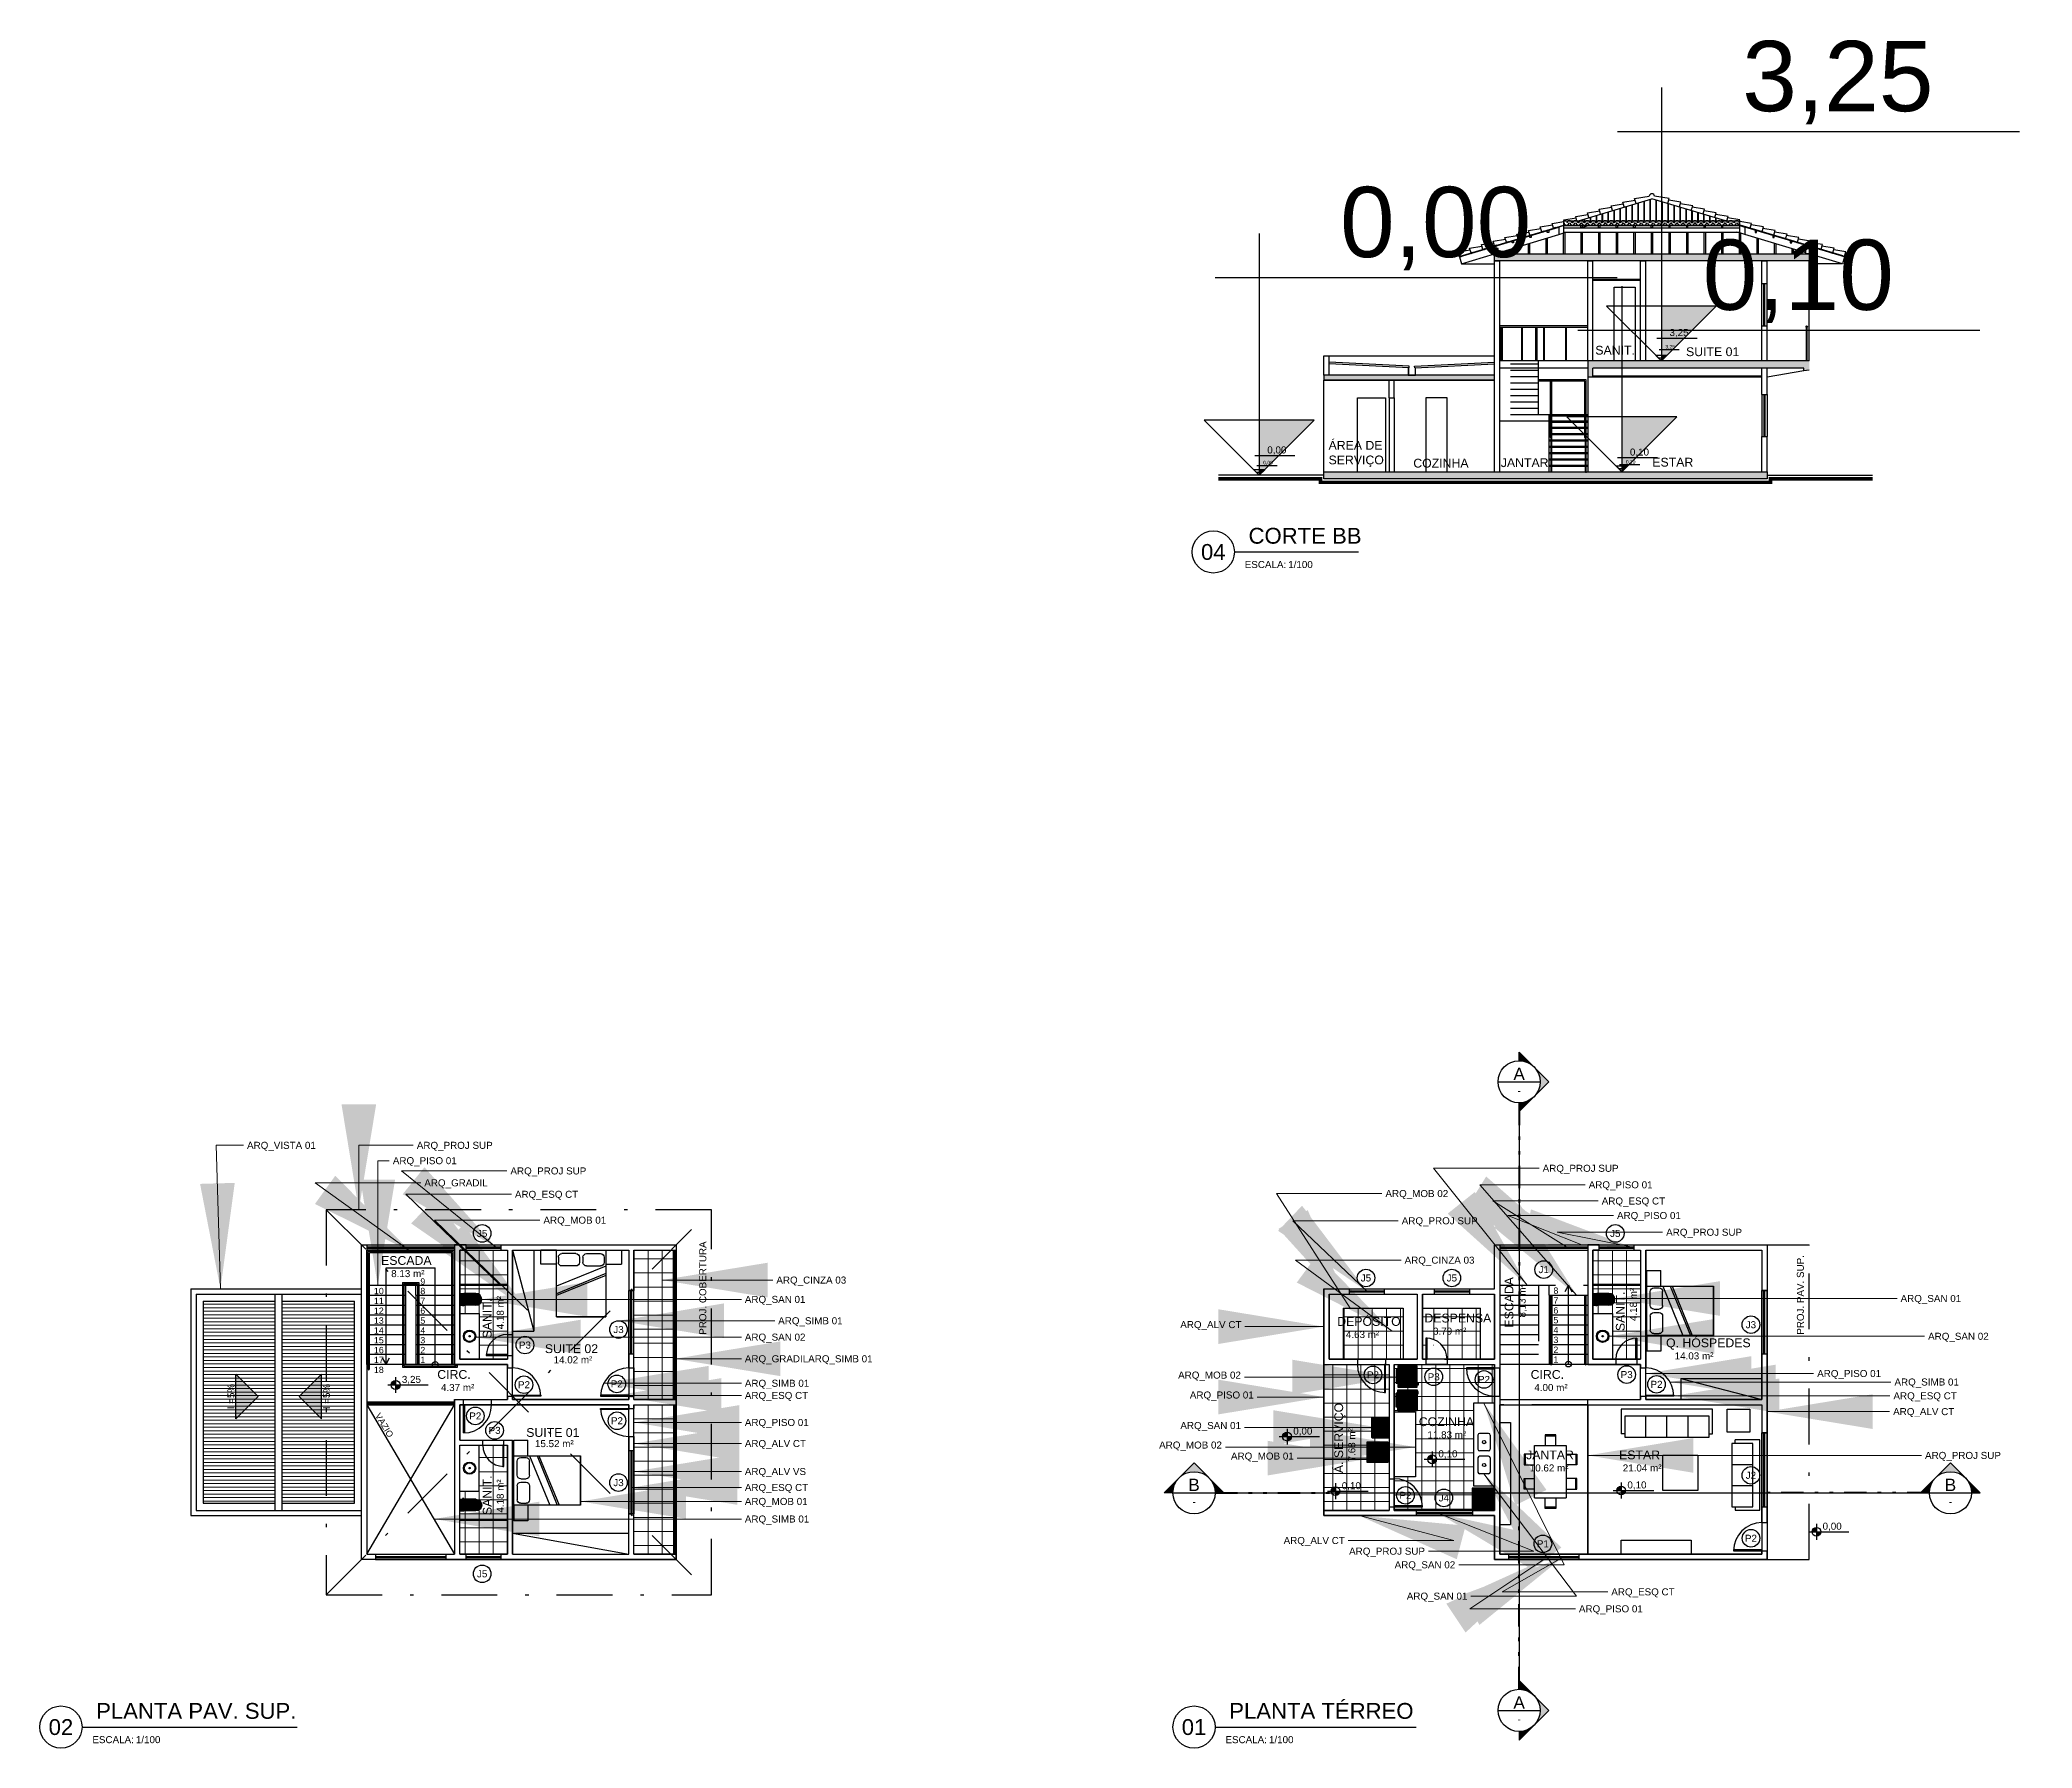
# Model space of a CAD drawing. Header units: metres. Extents: x 47789.1 to 47883.2, y 23415.6 to 23469.2.
# Drawn here: x 47789.1 to 47845.8, y 23415.6 to 23464.2 of the extents above; entities that cross this region are included whole.
import ezdxf
from ezdxf.enums import TextEntityAlignment as Align

# ---------------------------------------------------------------- set-up
doc = ezdxf.new("R2010")
doc.units = ezdxf.units.M
doc.header["$LTSCALE"] = 0.25
for name, pattern in [('DASHDOT2', [12.7, 6.35, -3.175, 0, -3.175]), ('DIVIDEX2', [63.5, 25.4, -12.7, 0, -12.7, 0, -12.7]), ('HIDDEN2', [4.7625, 3.175, -1.5875])]:
    doc.linetypes.add(name, pattern=pattern)
for name, color, linetype in [('0 @ 0.05', 7, 'Continuous'), ('0 @ 0.1', 7, 'Continuous'), ('0 @ 1', 7, 'Continuous'), ('ARQ_ALV CT', 4, 'Continuous'), ('ARQ_ALV VS', 2, 'Continuous'), ('ARQ_CONC CT', 6, 'Continuous'), ('ARQ_CONC VS', 2, 'Continuous'), ('ARQ_DIV', 3, 'Continuous'), ('ARQ_ESQ CT', 30, 'Continuous'), ('ARQ_ESQ VS', 2, 'Continuous'), ('ARQ_GRADIL', 2, 'Continuous'), ('ARQ_METAL CT', 2, 'Continuous'), ('ARQ_METAL VS', 1, 'Continuous'), ('ARQ_MOB 01', 1, 'Continuous'), ('ARQ_MOB 02', 2, 'Continuous'), ('ARQ_PISO 01', 1, 'Continuous'), ('ARQ_PROJ INF', 1, 'HIDDEN2'), ('ARQ_PROJ SUP', 1, 'DASHDOT2'), ('ARQ_SAN 01', 1, 'Continuous'), ('ARQ_SAN 02', 2, 'Continuous'), ('ARQ_SIMB 01', 1, 'Continuous'), ('ARQ_SIMB 01 @ 0.1', 1, 'Continuous'), ('ARQ_TXT 01', 1, 'Continuous'), ('ARQ_VISTA 01', 1, 'Continuous'), ('ARQ_VISTA 02', 2, 'Continuous'), ('ARQ_VISTA 03', 3, 'Continuous'), ('DET_VISTA 01', 1, 'Continuous'), ('LOUÇA', 2, 'Continuous'), ('SIMB_01', 1, 'Continuous'), ('SIMB_02', 2, 'Continuous'), ('SIMB_PREENCHIMENTO', 253, 'Continuous'), ('SIMB_TXT', 1, 'Continuous')]:
    doc.layers.add(name, color=color, linetype=linetype)
for name, color, linetype, true_color, plot in [('ARQ_0', 7, 'Continuous', 0xff7400, False), ('ARQ_0_AREAS', 7, 'Continuous', 0x5a1694, False), ('ARQ_0_AREAS @ 0.1', 7, 'Continuous', 0x5a1694, False)]:
    doc.layers.add(name, color=color, linetype=linetype, true_color=true_color, plot=plot)
for name, color, linetype, lineweight in [('ARQ_CINZA 02', 251, 'Continuous', 9), ('ARQ_CINZA 03', 252, 'Continuous', 9), ('ARQ_CINZA 04', 253, 'Continuous', 9), ('ARQ_CINZA 06', 255, 'Continuous', 9), ('SIMB_LCT', 252, 'DIVIDEX2', 100)]:
    doc.layers.add(name, color=color, linetype=linetype, lineweight=lineweight)
doc.layers.add('ARQ_COTA_AZUL', color=5, linetype='Continuous', lineweight=20, true_color=0x0000ff)
doc.styles.add('Annot_1.8mm', font='arial.ttf', dxfattribs={"height": 1.8})
doc.styles.add('Annot_2.0mm', font='arial.ttf', dxfattribs={"height": 2})
doc.styles.add('Annot_2.5mm', font='arial.ttf', dxfattribs={"height": 2.5})
doc.styles.add('cota', font='arial.ttf')
doc.styles.add('SIMB', font='arial.ttf')
doc.dimstyles.new('Info 01 - annot', dxfattribs={"dimtxt": 2, "dimasz": 3, "dimexe": 1, "dimexo": 1, "dimgap": 1, "dimtad": 1, "dimzin": 4, "dimtxsty": 'cota', "dimblk": 'DOTSMALL', "dimcen": 2, "dimdle": 1, "dimclrd": 256, "dimclre": 256, "dimclrt": 1, "dimazin": 2, "dimtfac": 0.09, "dimtix": 1, "dimtmove": 2, "dimatfit": 2, "dimfxl": 5, "dimfxlon": 1, "dimtolj": 1, "dimtzin": 4, "dimlwd": -1, "dimarcsym": 1})
pattern_1 = [(173.5583999007, (-0.0840831, 0.1244136), (-1.5237, 0.1693), [0.0003725418, -10.5629164143]), (186.4416000993, (-0.084449, 0.1244075), (1.5237, 0.1693), [0.0004934458, -10.5627955103]), (206.906093456, (-0.0849154, 0.1242868), (0.3386, 0.1693), [0.0005630418, -12.71949026194]), (225, (-0.08537, 0.12398), (0.1693, -2e-17), [0.0005941822, -0.2388321739]), (262.87498365, (-0.085793, 0.123536), (-7e-17, -0.1693), [0.000582168, -1.3643580688]), (262.87498365, (-0.085875, 0.122963), (-7e-17, -0.1693), [0.0003852418, -1.364554995]), (277.12501635, (-0.085866, 0.122588), (-1e-17, 0.1693), [0.0005259578, -1.364414279]), (315, (-0.0858, 0.12204), (0.1693, -4e-17), [0.0006072378, -0.2388191183]), (333.093906544, (-0.0854222, 0.1215557), (0.3386, -0.1693), [0.000560832, -12.71949247174]), (353.5583999007, (-0.084944, 0.1212437), (1.5237, -0.1693), [0.0005269738, -10.5627619823]), (353.5583999007, (-0.0844255, 0.121171), (1.5237, -0.1693), [0.0003852418, -10.5629037143]), (366.4416000993, (-0.08405, 0.1211782), (-1.5237, -0.1693), [0.000483108, -10.5628058481]), (386.906093456, (-0.0835934, 0.121297), (-0.3386, -0.1693), [0.0005630418, -12.71949026194]), (405, (-0.08314, 0.12161), (-0.1693, 4e-17), [0.0005941822, -0.2388321739]), (442.87498365, (-0.082716, 0.122048), (-5e-17, 0.1693), [0.000582168, -1.3643580688]), (97.12501635, (-0.082643, 0.122996), (-4e-18, -0.1693), [0.000521208, -1.3644190288]), (135, (-0.08271, 0.12354), (-0.1693, 0), [0.000608076, -0.2388182801]), (153.093906544, (-0.0830864, 0.124028), (-0.3386, 0.1693), [0.000560832, -12.71949247174]), (173.5583999007, (-0.0835647, 0.12434), (-1.5237, 0.1693), [0.0005269738, -10.5627619823]), (173.5583999007, (-0.0254224, 0.030046), (-1.5237, 0.1693), [0.0003725418, -10.5629164143]), (186.4416000993, (-0.025788, 0.03004), (1.5237, 0.1693), [0.0004934458, -10.5627955103]), (206.906093456, (-0.0262545, 0.0299192), (0.3386, 0.1693), [0.0005630418, -12.71949026194]), (225, (-0.02671, 0.02961), (0.1693, -2e-17), [0.0005941822, -0.2388321739]), (262.87498365, (-0.027132, 0.029168), (-7e-17, -0.1693), [0.000582168, -1.3643580688]), (262.87498365, (-0.027214, 0.028595), (-7e-17, -0.1693), [0.0003852418, -1.364554995]), (277.12501635, (-0.027205, 0.02822), (-1e-17, 0.1693), [0.0005259578, -1.364414279]), (315, (-0.02714, 0.02768), (0.1693, -4e-17), [0.0006072378, -0.2388191183]), (333.093906544, (-0.0267613, 0.0271881), (0.3386, -0.1693), [0.000560832, -12.71949247174]), (353.5583999007, (-0.026283, 0.026876), (1.5237, -0.1693), [0.0005269738, -10.5627619823]), (353.5583999007, (-0.0257646, 0.0268034), (1.5237, -0.1693), [0.0003852418, -10.5629037143]), (366.4416000993, (-0.025389, 0.0268105), (-1.5237, -0.1693), [0.000483108, -10.5628058481]), (386.906093456, (-0.0249325, 0.0269294), (-0.3386, -0.1693), [0.0005630418, -12.71949026194]), (405, (-0.02448, 0.02724), (-0.1693, 4e-17), [0.0005941822, -0.2388321739]), (442.87498365, (-0.024055, 0.02768), (-5e-17, 0.1693), [0.000582168, -1.3643580688]), (97.12501635, (-0.023982, 0.028628), (-4e-18, -0.1693), [0.000521208, -1.3644190288]), (135, (-0.02405, 0.02917), (-0.1693, 0), [0.000608076, -0.2388182801]), (153.093906544, (-0.0244255, 0.0296604), (-0.3386, 0.1693), [0.000560832, -12.71949247174]), (173.5583999007, (-0.0249039, 0.0299725), (-1.5237, 0.1693), [0.0005269738, -10.5627619823]), (173.5583999007, (-0.021333, 0.0901637), (-1.5237, 0.1693), [0.0005269738, -10.5627619823]), (153.093906544, (-0.020855, 0.0898516), (-0.3386, 0.1693), [0.000560832, -12.71949247174]), (135, (-0.02047, 0.08936), (-0.1693, 0), [0.000608076, -0.2388182801]), (97.12501635, (-0.020411, 0.08882), (-4e-18, -0.1693), [0.000521208, -1.3644190288]), (442.87498365, (-0.020485, 0.087872), (-5e-17, 0.1693), [0.000582168, -1.3643580688]), (405, (-0.02091, 0.08743), (-0.1693, 4e-17), [0.0005941822, -0.2388321739]), (386.906093456, (-0.0213617, 0.0871206), (-0.3386, -0.1693), [0.0005630418, -12.71949026194]), (366.4416000993, (-0.0218183, 0.0870018), (-1.5237, -0.1693), [0.000483108, -10.5628058481]), (353.5583999007, (-0.0221938, 0.0869947), (1.5237, -0.1693), [0.0003852418, -10.5629037143]), (353.5583999007, (-0.0227125, 0.0870673), (1.5237, -0.1693), [0.0005269738, -10.5627619823]), (333.093906544, (-0.0231907, 0.0873794), (0.3386, -0.1693), [0.000560832, -12.71949247174]), (315, (-0.02357, 0.08787), (0.1693, -4e-17), [0.0006072378, -0.2388191183]), (277.12501635, (-0.023634, 0.088411), (-1e-17, 0.1693), [0.0005259578, -1.364414279]), (262.87498365, (-0.023644, 0.088787), (-7e-17, -0.1693), [0.0003852418, -1.364554995]), (262.87498365, (-0.02356, 0.08936), (-7e-17, -0.1693), [0.000582168, -1.3643580688]), (225, (-0.02314, 0.0898), (0.1693, -2e-17), [0.0005941822, -0.2388321739]), (206.906093456, (-0.0226837, 0.0901104), (0.3386, 0.1693), [0.0005630418, -12.71949026194]), (186.4416000993, (-0.0222172, 0.090231), (1.5237, 0.1693), [0.0004934458, -10.5627955103]), (173.5583999007, (-0.0218516, 0.0902372), (-1.5237, 0.1693), [0.0003725418, -10.5629164143]), (173.5583999007, (-0.1422256, 0.0442553), (-1.5237, 0.1693), [0.0005269738, -10.5627619823]), (153.093906544, (-0.1417474, 0.043943), (-0.3386, 0.1693), [0.000560832, -12.71949247174]), (135, (-0.14137, 0.04345), (-0.1693, 0), [0.000608076, -0.2388182801]), (97.12501635, (-0.141304, 0.042911), (-4e-18, -0.1693), [0.000521208, -1.3644190288]), (442.87498365, (-0.141377, 0.041963), (-5e-17, 0.1693), [0.000582168, -1.3643580688]), (405, (-0.1418, 0.04152), (-0.1693, 4e-17), [0.0005941822, -0.2388321739]), (386.906093456, (-0.1422542, 0.041212), (-0.3386, -0.1693), [0.0005630418, -12.71949026194]), (366.4416000993, (-0.1427107, 0.0410933), (-1.5237, -0.1693), [0.000483108, -10.5628058481]), (353.5583999007, (-0.1430865, 0.041086), (1.5237, -0.1693), [0.0003852418, -10.5629037143]), (353.5583999007, (-0.143605, 0.0411587), (1.5237, -0.1693), [0.0005269738, -10.5627619823]), (333.093906544, (-0.1440832, 0.041471), (0.3386, -0.1693), [0.000560832, -12.71949247174]), (315, (-0.14446, 0.04196), (0.1693, -4e-17), [0.0006072378, -0.2388191183]), (277.12501635, (-0.144527, 0.042503), (-1e-17, 0.1693), [0.0005259578, -1.364414279]), (262.87498365, (-0.144536, 0.042878), (-7e-17, -0.1693), [0.0003852418, -1.364554995]), (262.87498365, (-0.144453, 0.04345), (-7e-17, -0.1693), [0.000582168, -1.3643580688]), (225, (-0.14403, 0.04389), (0.1693, -2e-17), [0.0005941822, -0.2388321739]), (206.906093456, (-0.1435764, 0.044202), (0.3386, 0.1693), [0.0005630418, -12.71949026194]), (186.4416000993, (-0.14311, 0.0443225), (1.5237, 0.1693), [0.0004934458, -10.5627955103]), (173.5583999007, (-0.142744, 0.0443287), (-1.5237, 0.1693), [0.0003725418, -10.5629164143]), (173.5583999007, (-0.131735, 0.0345293), (-1.5237, 0.1693), [0.0015551658, -10.5617337903]), (186.4416000993, (-0.1332613, 0.0345037), (1.5237, 0.1693), [0.0020597622, -10.5612291939]), (206.906093456, (-0.135209, 0.0339998), (0.3386, 0.1693), [0.0023506938, -12.71770260994]), (225, (-0.1371, 0.03271), (0.1693, -2e-17), [0.0024807418, -0.2369456143]), (262.87498365, (-0.13887, 0.030865), (-7e-17, -0.1693), [0.0024306022, -1.3625096346]), (262.87498365, (-0.139216, 0.028473), (-7e-17, -0.1693), [0.0016085058, -1.363331731]), (277.12501635, (-0.139176, 0.026907), (-1e-17, 0.1693), [0.0021959062, -1.3627443306]), (315, (-0.13891, 0.02463), (0.1693, -4e-17), [0.0025350978, -0.2368912583]), (333.093906544, (-0.137325, 0.0225987), (0.3386, -0.1693), [0.0023410418, -12.71771226194]), (353.5583999007, (-0.1353285, 0.0212957), (1.5237, -0.1693), [0.0021999702, -10.5610889859]), (353.5583999007, (-0.1331637, 0.020992), (1.5237, -0.1693), [0.0016085058, -10.5616804503]), (366.4416000993, (-0.1315955, 0.0210222), (-1.5237, -0.1693), [0.0020170902, -10.5612718659]), (386.906093456, (-0.1296899, 0.0215184), (-0.3386, -0.1693), [0.0023506938, -12.71770260994]), (405, (-0.12779, 0.02281), (-0.1693, 4e-17), [0.0024807418, -0.2369456143]), (442.87498365, (-0.126028, 0.024654), (-5e-17, 0.1693), [0.0024306022, -1.3625096346]), (97.12501635, (-0.125722, 0.028611), (-4e-18, -0.1693), [0.0021760942, -1.3627641426]), (135, (-0.12599, 0.03088), (-0.1693, 0), [0.002538476, -0.2368878801]), (153.093906544, (-0.1275737, 0.0329194), (-0.3386, 0.1693), [0.0023410418, -12.71771226194]), (173.5583999007, (-0.1295701, 0.0342226), (-1.5237, 0.1693), [0.0021999702, -10.5610889859]), (173.5583999007, (-0.149464, 0.026571), (-1.5237, 0.1693), [0.0021999702, -10.5610889859]), (153.093906544, (-0.1474675, 0.025268), (-0.3386, 0.1693), [0.0023410418, -12.71771226194]), (135, (-0.14588, 0.02323), (-0.1693, 0), [0.002538476, -0.2368878801]), (97.12501635, (-0.145616, 0.02096), (-4e-18, -0.1693), [0.0021760942, -1.3627641426]), (442.87498365, (-0.145922, 0.017002), (-5e-17, 0.1693), [0.0024306022, -1.3625096346]), (405, (-0.14769, 0.01516), (-0.1693, 4e-17), [0.0024807418, -0.2369456143]), (386.906093456, (-0.1495835, 0.0138669), (-0.3386, -0.1693), [0.0023506938, -12.71770260994]), (366.4416000993, (-0.1514893, 0.013371), (-1.5237, -0.1693), [0.0020170902, -10.5612718659]), (353.5583999007, (-0.1530574, 0.0133407), (1.5237, -0.1693), [0.0016085058, -10.5616804503]), (353.5583999007, (-0.1552223, 0.0136442), (1.5237, -0.1693), [0.0021999702, -10.5610889859]), (333.093906544, (-0.1572187, 0.0149472), (0.3386, -0.1693), [0.0023410418, -12.71771226194]), (315, (-0.1588, 0.01698), (0.1693, -4e-17), [0.0025350978, -0.2368912583]), (277.12501635, (-0.15907, 0.019256), (-1e-17, 0.1693), [0.0021959062, -1.3627443306]), (262.87498365, (-0.15911, 0.020822), (-7e-17, -0.1693), [0.0016085058, -1.363331731]), (262.87498365, (-0.158764, 0.023213), (-7e-17, -0.1693), [0.0024306022, -1.3625096346]), (225, (-0.157, 0.02506), (0.1693, -2e-17), [0.0024807418, -0.2369456143]), (206.906093456, (-0.1551026, 0.0263484), (0.3386, 0.1693), [0.0023506938, -12.71770260994]), (186.4416000993, (-0.153155, 0.0268522), (1.5237, 0.1693), [0.0020597622, -10.5612291939]), (173.5583999007, (-0.1516285, 0.026878), (-1.5237, 0.1693), [0.0015551658, -10.5617337903]), (173.5583999007, (-0.1219715, 0.100754), (-1.5237, 0.1693), [0.0052391818, -10.5580497743]), (153.093906544, (-0.1172168, 0.0976508), (-0.3386, 0.1693), [0.0055751222, -12.71447818154]), (135, (-0.11344, 0.0928), (-0.1693, 0), [0.0060453778, -0.2333809783]), (97.12501635, (-0.112807, 0.08739), (-4e-18, -0.1693), [0.0051824382, -1.3597577986]), (442.87498365, (-0.113536, 0.077965), (-5e-17, 0.1693), [0.00578866, -1.3591515768]), (405, (-0.11774, 0.07358), (-0.1693, 4e-17), [0.0059077098, -0.2335186463]), (386.906093456, (-0.1222563, 0.0704985), (-0.3386, -0.1693), [0.00559816, -12.71445514374]), (366.4416000993, (-0.126795, 0.0693173), (-1.5237, -0.1693), [0.004803648, -10.5584853081]), (353.5583999007, (-0.1305294, 0.0692455), (1.5237, -0.1693), [0.0038306502, -10.5594583059]), (353.5583999007, (-0.135685, 0.0699682), (1.5237, -0.1693), [0.0052391818, -10.5580497743]), (333.093906544, (-0.1404398, 0.0730716), (0.3386, -0.1693), [0.0055751222, -12.71447818154]), (315, (-0.14421, 0.07792), (0.1693, -4e-17), [0.00603758, -0.2333887761]), (277.12501635, (-0.144847, 0.083333), (-1e-17, 0.1693), [0.0052296822, -1.3597105546]), (262.87498365, (-0.144944, 0.087062), (-7e-17, -0.1693), [0.0038306502, -1.3611095866]), (262.87498365, (-0.14412, 0.092757), (-7e-17, -0.1693), [0.00578866, -1.3591515768]), (225, (-0.13992, 0.09714), (0.1693, -2e-17), [0.0059077098, -0.2335186463]), (206.906093456, (-0.1354003, 0.1002237), (0.3386, 0.1693), [0.00559816, -12.71445514374]), (186.4416000993, (-0.1307617, 0.1014237), (1.5237, 0.1693), [0.0049054258, -10.5583835303]), (173.5583999007, (-0.1271267, 0.1014847), (-1.5237, 0.1693), [0.0037036502, -10.5595853059]), (173.5583999007, (-0.0322489, 0.1489234), (-1.5237, 0.1693), [0.0037036502, -10.5595853059]), (186.4416000993, (-0.035884, 0.1488624), (1.5237, 0.1693), [0.0049054258, -10.5583835303]), (206.906093456, (-0.0405227, 0.1476626), (0.3386, 0.1693), [0.00559816, -12.71445514374]), (225, (-0.04504, 0.14458), (0.1693, -2e-17), [0.0059077098, -0.2335186463]), (262.87498365, (-0.049243, 0.140196), (-7e-17, -0.1693), [0.00578866, -1.3591515768]), (262.87498365, (-0.050066, 0.134501), (-7e-17, -0.1693), [0.0038306502, -1.3611095866]), (277.12501635, (-0.04997, 0.130772), (-1e-17, 0.1693), [0.0052296822, -1.3597105546]), (315, (-0.04933, 0.12536), (0.1693, -4e-17), [0.00603758, -0.2333887761]), (333.093906544, (-0.045562, 0.1205105), (0.3386, -0.1693), [0.0055751222, -12.71447818154]), (353.5583999007, (-0.0408073, 0.117407), (1.5237, -0.1693), [0.0052391818, -10.5580497743]), (353.5583999007, (-0.0356518, 0.1166844), (1.5237, -0.1693), [0.0038306502, -10.5594583059]), (366.4416000993, (-0.0319175, 0.1167562), (-1.5237, -0.1693), [0.004803648, -10.5584853081]), (386.906093456, (-0.0273785, 0.1179374), (-0.3386, -0.1693), [0.00559816, -12.71445514374]), (405, (-0.02286, 0.12102), (-0.1693, 4e-17), [0.0059077098, -0.2335186463]), (442.87498365, (-0.018658, 0.125404), (-5e-17, 0.1693), [0.00578866, -1.3591515768]), (97.12501635, (-0.01793, 0.134829), (-4e-18, -0.1693), [0.0051824382, -1.3597577986]), (135, (-0.01856, 0.14023), (-0.1693, 0), [0.0060453778, -0.2333809783]), (153.093906544, (-0.0223391, 0.1450895), (-0.3386, 0.1693), [0.0055751222, -12.71447818154]), (173.5583999007, (-0.0270938, 0.148193), (-1.5237, 0.1693), [0.0052391818, -10.5580497743]), (173.5583999007, (-0.0938635, 0.1591959), (-1.5237, 0.1693), [0.0021999702, -10.5610889859]), (153.093906544, (-0.091867, 0.1578927), (-0.3386, 0.1693), [0.0023410418, -12.71771226194]), (135, (-0.09028, 0.15585), (-0.1693, 0), [0.002538476, -0.2368878801]), (97.12501635, (-0.090015, 0.153584), (-4e-18, -0.1693), [0.0021760942, -1.3627641426]), (442.87498365, (-0.090322, 0.149627), (-5e-17, 0.1693), [0.0024306022, -1.3625096346]), (405, (-0.09209, 0.14778), (-0.1693, 4e-17), [0.0024807418, -0.2369456143]), (386.906093456, (-0.093983, 0.1464916), (-0.3386, -0.1693), [0.0023506938, -12.71770260994]), (366.4416000993, (-0.095889, 0.1459956), (-1.5237, -0.1693), [0.0020170902, -10.5612718659]), (353.5583999007, (-0.097457, 0.1459655), (1.5237, -0.1693), [0.0016085058, -10.5616804503]), (353.5583999007, (-0.0996218, 0.146269), (1.5237, -0.1693), [0.0021999702, -10.5610889859]), (333.093906544, (-0.1016183, 0.147572), (0.3386, -0.1693), [0.0023410418, -12.71771226194]), (315, (-0.1032, 0.14961), (0.1693, -4e-17), [0.0025350978, -0.2368912583]), (277.12501635, (-0.103469, 0.15188), (-1e-17, 0.1693), [0.0021959062, -1.3627443306]), (262.87498365, (-0.10351, 0.153447), (-7e-17, -0.1693), [0.0016085058, -1.363331731]), (262.87498365, (-0.103164, 0.155838), (-7e-17, -0.1693), [0.0024306022, -1.3625096346]), (225, (-0.1014, 0.15768), (0.1693, -2e-17), [0.0024807418, -0.2369456143]), (206.906093456, (-0.0995023, 0.1589732), (0.3386, 0.1693), [0.0023506938, -12.71770260994]), (186.4416000993, (-0.0975545, 0.159477), (1.5237, 0.1693), [0.0020597622, -10.5612291939]), (173.5583999007, (-0.096028, 0.1595025), (-1.5237, 0.1693), [0.0015551658, -10.5617337903]), (173.5583999007, (-0.149877, 0.1284209), (-1.5237, 0.1693), [0.0005269738, -10.5627619823]), (153.093906544, (-0.149399, 0.1281088), (-0.3386, 0.1693), [0.000560832, -12.71949247174]), (135, (-0.14902, 0.12762), (-0.1693, 0), [0.000608076, -0.2388182801]), (97.12501635, (-0.148955, 0.127077), (-4e-18, -0.1693), [0.000521208, -1.3644190288]), (442.87498365, (-0.149029, 0.126129), (-5e-17, 0.1693), [0.000582168, -1.3643580688]), (405, (-0.14945, 0.12569), (-0.1693, 4e-17), [0.0005941822, -0.2388321739]), (386.906093456, (-0.1499057, 0.1253778), (-0.3386, -0.1693), [0.0005630418, -12.71949026194]), (366.4416000993, (-0.1503622, 0.125259), (-1.5237, -0.1693), [0.000483108, -10.5628058481]), (353.5583999007, (-0.1507378, 0.1252518), (1.5237, -0.1693), [0.0003852418, -10.5629037143]), (353.5583999007, (-0.1512565, 0.1253244), (1.5237, -0.1693), [0.0005269738, -10.5627619823]), (333.093906544, (-0.1517347, 0.1256365), (0.3386, -0.1693), [0.000560832, -12.71949247174]), (315, (-0.15211, 0.12612), (0.1693, -4e-17), [0.0006072378, -0.2388191183]), (277.12501635, (-0.152178, 0.126669), (-1e-17, 0.1693), [0.0005259578, -1.364414279]), (262.87498365, (-0.152188, 0.127044), (-7e-17, -0.1693), [0.0003852418, -1.364554995]), (262.87498365, (-0.152105, 0.127617), (-7e-17, -0.1693), [0.000582168, -1.3643580688]), (225, (-0.15168, 0.12806), (0.1693, -2e-17), [0.0005941822, -0.2388321739]), (206.906093456, (-0.1512277, 0.1283675), (0.3386, 0.1693), [0.0005630418, -12.71949026194]), (186.4416000993, (-0.1507612, 0.1284883), (1.5237, 0.1693), [0.0004934458, -10.5627955103]), (173.5583999007, (-0.1503956, 0.1284944), (-1.5237, 0.1693), [0.0003725418, -10.5629164143]), (173.5583999007, (-0.1347277, 0.1355244), (-1.5237, 0.1693), [0.0015922498, -10.5616967063]), (153.093906544, (-0.1332828, 0.1345814), (-0.3386, 0.1693), [0.0016943578, -12.71835894594]), (135, (-0.13213, 0.1331), (-0.1693, 0), [0.0018372582, -0.2375890979]), (97.12501635, (-0.131943, 0.131463), (-4e-18, -0.1693), [0.0015749778, -1.363365259]), (442.87498365, (-0.132164, 0.128599), (-5e-17, 0.1693), [0.0017593818, -1.363180855]), (405, (-0.13344, 0.12726), (-0.1693, 4e-17), [0.0017954498, -0.2376309063]), (386.906093456, (-0.1348142, 0.126329), (-0.3386, -0.1693), [0.0017014698, -12.71835183394]), (366.4416000993, (-0.1361938, 0.12597), (-1.5237, -0.1693), [0.001459992, -10.5618289641]), (353.5583999007, (-0.1373287, 0.1259484), (1.5237, -0.1693), [0.0011641582, -10.5621247979]), (353.5583999007, (-0.1388957, 0.126168), (1.5237, -0.1693), [0.0015922498, -10.5616967063]), (333.093906544, (-0.1403406, 0.1271112), (0.3386, -0.1693), [0.0016943578, -12.71835894594]), (315, (-0.14149, 0.12858), (0.1693, -4e-17), [0.001834896, -0.2375914601]), (277.12501635, (-0.14168, 0.13023), (-1e-17, 0.1693), [0.0015893542, -1.3633508826]), (262.87498365, (-0.14171, 0.131363), (-7e-17, -0.1693), [0.0011641582, -1.3637760786]), (262.87498365, (-0.14146, 0.133094), (-7e-17, -0.1693), [0.0017593818, -1.363180855]), (225, (-0.14018, 0.13443), (0.1693, -2e-17), [0.0017954498, -0.2376309063]), (206.906093456, (-0.1388091, 0.1353634), (0.3386, 0.1693), [0.0017014698, -12.71835183394]), (186.4416000993, (-0.1373993, 0.135728), (1.5237, 0.1693), [0.0014908022, -10.5617981539]), (173.5583999007, (-0.1362945, 0.1357466), (-1.5237, 0.1693), [0.0011255502, -10.5621634059]), (173.5583999007, (-0.0771547, 0.0937003), (-1.5237, 0.1693), [0.0015551658, -10.5617337903]), (186.4416000993, (-0.078681, 0.0936747), (1.5237, 0.1693), [0.0020597622, -10.5612291939]), (206.906093456, (-0.0806287, 0.093171), (0.3386, 0.1693), [0.0023506938, -12.71770260994]), (225, (-0.08253, 0.09188), (0.1693, -2e-17), [0.0024807418, -0.2369456143]), (262.87498365, (-0.08429, 0.090036), (-7e-17, -0.1693), [0.0024306022, -1.3625096346]), (262.87498365, (-0.084636, 0.087644), (-7e-17, -0.1693), [0.0016085058, -1.363331731]), (277.12501635, (-0.084595, 0.086078), (-1e-17, 0.1693), [0.0021959062, -1.3627443306]), (315, (-0.08433, 0.0838), (0.1693, -4e-17), [0.0025350978, -0.2368912583]), (333.093906544, (-0.0827447, 0.0817697), (0.3386, -0.1693), [0.0023410418, -12.71771226194]), (353.5583999007, (-0.0807483, 0.0804667), (1.5237, -0.1693), [0.0021999702, -10.5610889859]), (353.5583999007, (-0.0785835, 0.0801632), (1.5237, -0.1693), [0.0016085058, -10.5616804503]), (366.4416000993, (-0.0770155, 0.0801934), (-1.5237, -0.1693), [0.0020170902, -10.5612718659]), (386.906093456, (-0.0751097, 0.0806894), (-0.3386, -0.1693), [0.0023506938, -12.71770260994]), (405, (-0.07321, 0.08198), (-0.1693, 4e-17), [0.0024807418, -0.2369456143]), (442.87498365, (-0.071448, 0.083825), (-5e-17, 0.1693), [0.0024306022, -1.3625096346]), (97.12501635, (-0.071142, 0.087782), (-4e-18, -0.1693), [0.0021760942, -1.3627641426]), (135, (-0.07141, 0.09005), (-0.1693, 0), [0.002538476, -0.2368878801]), (153.093906544, (-0.0729935, 0.0920904), (-0.3386, 0.1693), [0.0023410418, -12.71771226194]), (173.5583999007, (-0.07499, 0.0933936), (-1.5237, 0.1693), [0.0021999702, -10.5610889859]), (173.5583999007, (-0.0842648, 0.0607625), (-1.5237, 0.1693), [0.0011255502, -10.5621634059]), (186.4416000993, (-0.0853696, 0.060744), (1.5237, 0.1693), [0.0014908022, -10.5617981539]), (206.906093456, (-0.0867794, 0.0603793), (0.3386, 0.1693), [0.0017014698, -12.71835183394]), (225, (-0.08815, 0.05944), (0.1693, -2e-17), [0.0017954498, -0.2376309063]), (262.87498365, (-0.08943, 0.05811), (-7e-17, -0.1693), [0.0017593818, -1.363180855]), (262.87498365, (-0.08968, 0.05638), (-7e-17, -0.1693), [0.0011641582, -1.3637760786]), (277.12501635, (-0.08965, 0.055246), (-1e-17, 0.1693), [0.0015893542, -1.3633508826]), (315, (-0.08946, 0.0536), (0.1693, -4e-17), [0.001834896, -0.2375914601]), (333.093906544, (-0.088311, 0.0521272), (0.3386, -0.1693), [0.0016943578, -12.71835894594]), (353.5583999007, (-0.086866, 0.051184), (1.5237, -0.1693), [0.0015922498, -10.5616967063]), (353.5583999007, (-0.085299, 0.0509644), (1.5237, -0.1693), [0.0011641582, -10.5621247979]), (366.4416000993, (-0.084164, 0.050986), (-1.5237, -0.1693), [0.001459992, -10.5618289641]), (386.906093456, (-0.0827845, 0.0513452), (-0.3386, -0.1693), [0.0017014698, -12.71835183394]), (405, (-0.08141, 0.05228), (-0.1693, 4e-17), [0.0017954498, -0.2376309063]), (442.87498365, (-0.080134, 0.053614), (-5e-17, 0.1693), [0.0017593818, -1.363180855]), (97.12501635, (-0.079913, 0.056479), (-4e-18, -0.1693), [0.0015749778, -1.363365259]), (135, (-0.0801, 0.05812), (-0.1693, 0), [0.0018372582, -0.2375890979]), (153.093906544, (-0.081253, 0.0595974), (-0.3386, 0.1693), [0.0016943578, -12.71835894594]), (173.5583999007, (-0.082698, 0.0605406), (-1.5237, 0.1693), [0.0015922498, -10.5616967063]), (173.5583999007, (-0.0729938, 0.0338164), (-1.5237, 0.1693), [0.0021413978, -10.5611475583]), (186.4416000993, (-0.0750954, 0.0337811), (1.5237, 0.1693), [0.0028359862, -10.5604529699]), (206.906093456, (-0.0777772, 0.0330874), (0.3386, 0.1693), [0.0032366458, -12.71681665794]), (225, (-0.08039, 0.03131), (0.1693, -2e-17), [0.0034156142, -0.2360107419]), (262.87498365, (-0.082819, 0.02877), (-7e-17, -0.1693), [0.003346704, -1.3615935328]), (262.87498365, (-0.083295, 0.025478), (-7e-17, -0.1693), [0.0022147022, -1.3627255346]), (277.12501635, (-0.083239, 0.023322), (-1e-17, 0.1693), [0.003023616, -1.3619166208]), (315, (-0.08287, 0.02019), (0.1693, -4e-17), [0.0034906458, -0.2359357103]), (333.093906544, (-0.0806907, 0.0173893), (0.3386, -0.1693), [0.00322326, -12.71683004374]), (353.5583999007, (-0.0779418, 0.0155953), (1.5237, -0.1693), [0.0030290262, -10.5602599299]), (353.5583999007, (-0.0749612, 0.0151773), (1.5237, -0.1693), [0.0022147022, -10.5610742539]), (366.4416000993, (-0.0728022, 0.0152188), (-1.5237, -0.1693), [0.002777236, -10.5605117201]), (386.906093456, (-0.070178, 0.0159018), (-0.3386, -0.1693), [0.0032366458, -12.71681665794]), (405, (-0.06757, 0.01768), (-0.1693, 4e-17), [0.0034156142, -0.2360107419]), (442.87498365, (-0.065136, 0.020219), (-5e-17, 0.1693), [0.003346704, -1.3615935328]), (97.12501635, (-0.064715, 0.025668), (-4e-18, -0.1693), [0.002996184, -1.3619440528]), (135, (-0.06508, 0.02879), (-0.1693, 0), [0.00349504, -0.2359313161]), (153.093906544, (-0.0672645, 0.0315998), (-0.3386, 0.1693), [0.00322326, -12.71683004374]), (173.5583999007, (-0.0700134, 0.033394), (-1.5237, 0.1693), [0.0030290262, -10.5602599299]), (173.5583999007, (-0.098366, 0.0535103), (-1.5237, 0.1693), [0.0003725418, -10.5629164143]), (186.4416000993, (-0.0987315, 0.0535042), (1.5237, 0.1693), [0.0004934458, -10.5627955103]), (206.906093456, (-0.099198, 0.0533835), (0.3386, 0.1693), [0.0005630418, -12.71949026194]), (225, (-0.09965, 0.05307), (0.1693, -2e-17), [0.0005941822, -0.2388321739]), (262.87498365, (-0.100075, 0.052633), (-7e-17, -0.1693), [0.000582168, -1.3643580688]), (262.87498365, (-0.100158, 0.05206), (-7e-17, -0.1693), [0.0003852418, -1.364554995]), (277.12501635, (-0.100148, 0.051685), (-1e-17, 0.1693), [0.0005259578, -1.364414279]), (315, (-0.10008, 0.05114), (0.1693, -4e-17), [0.0006072378, -0.2388191183]), (333.093906544, (-0.099705, 0.0506525), (0.3386, -0.1693), [0.000560832, -12.71949247174]), (353.5583999007, (-0.0992266, 0.0503404), (1.5237, -0.1693), [0.0005269738, -10.5627619823]), (353.5583999007, (-0.098708, 0.0502678), (1.5237, -0.1693), [0.0003852418, -10.5629037143]), (366.4416000993, (-0.0983325, 0.050275), (-1.5237, -0.1693), [0.000483108, -10.5628058481]), (386.906093456, (-0.097876, 0.0503938), (-0.3386, -0.1693), [0.0005630418, -12.71949026194]), (405, (-0.09742, 0.0507), (-0.1693, 4e-17), [0.0005941822, -0.2388321739]), (442.87498365, (-0.096999, 0.051145), (-5e-17, 0.1693), [0.000582168, -1.3643580688]), (97.12501635, (-0.096926, 0.052093), (-4e-18, -0.1693), [0.000521208, -1.3644190288]), (135, (-0.09699, 0.05264), (-0.1693, 0), [0.000608076, -0.2388182801]), (153.093906544, (-0.0973692, 0.0531248), (-0.3386, 0.1693), [0.000560832, -12.71949247174]), (173.5583999007, (-0.0978474, 0.0534369), (-1.5237, 0.1693), [0.0005269738, -10.5627619823]), (173.5583999007, (-0.0464774, 0.0660676), (-1.5237, 0.1693), [0.0052391818, -10.5580497743]), (153.093906544, (-0.0417227, 0.0629642), (-0.3386, 0.1693), [0.0055751222, -12.71447818154]), (135, (-0.03795, 0.05811), (-0.1693, 0), [0.0060453778, -0.2333809783]), (97.12501635, (-0.037313, 0.052704), (-4e-18, -0.1693), [0.0051824382, -1.3597577986]), (442.87498365, (-0.038042, 0.043279), (-5e-17, 0.1693), [0.00578866, -1.3591515768]), (405, (-0.04225, 0.03889), (-0.1693, 4e-17), [0.0059077098, -0.2335186463]), (386.906093456, (-0.0467622, 0.0358121), (-0.3386, -0.1693), [0.00559816, -12.71445514374]), (366.4416000993, (-0.051301, 0.0346309), (-1.5237, -0.1693), [0.004803648, -10.5584853081]), (353.5583999007, (-0.0550354, 0.034559), (1.5237, -0.1693), [0.0038306502, -10.5594583059]), (353.5583999007, (-0.060191, 0.0352818), (1.5237, -0.1693), [0.0052391818, -10.5580497743]), (333.093906544, (-0.0649458, 0.0383851), (0.3386, -0.1693), [0.0055751222, -12.71447818154]), (315, (-0.06872, 0.04323), (0.1693, -4e-17), [0.00603758, -0.2333887761]), (277.12501635, (-0.069353, 0.048646), (-1e-17, 0.1693), [0.0052296822, -1.3597105546]), (262.87498365, (-0.06945, 0.052376), (-7e-17, -0.1693), [0.0038306502, -1.3611095866]), (262.87498365, (-0.068626, 0.05807), (-7e-17, -0.1693), [0.00578866, -1.3591515768]), (225, (-0.06442, 0.06246), (0.1693, -2e-17), [0.0059077098, -0.2335186463]), (206.906093456, (-0.0599062, 0.0655372), (0.3386, 0.1693), [0.00559816, -12.71445514374]), (186.4416000993, (-0.0552677, 0.0667371), (1.5237, 0.1693), [0.0049054258, -10.5583835303]), (173.5583999007, (-0.0516324, 0.066798), (-1.5237, 0.1693), [0.0037036502, -10.5595853059])]
pattern_2 = [(180, (95681.52085, 46854.32565), (-1e-17, -0.1), [])]
pattern_3 = [(270, (47802.39784, 23426.66282), (0.4, -2e-16), []), (0, (47802.39784, 23426.66282), (0, 0.4), [])]

msp = doc.modelspace()

# ---------------------------------------------------------------- texts
at = {"layer": 'ARQ_COTA_AZUL', "color": 1, "char_height": 0.2, "style": 'cota'}
for s, insert, attachment_point in [('ARQ_VISTA 01', (47794.995, 23432.844), 1), ('ARQ_PROJ SUP', (47799.823, 23432.844), 1), ('ARQ_PROJ SUP', (47802.485, 23432.116), 1), ('ARQ_PROJ SUP', (47831.838, 23432.191), 1), ('ARQ_GRADIL', (47800.036, 23431.777), 1), ('ARQ_MOB 02', (47827.367, 23431.472), 1), ('ARQ_PISO 01', (47833.147, 23431.722), 1), ('ARQ_ESQ CT', (47802.613, 23431.451), 1), ('ARQ_ESQ CT', (47833.518, 23431.261), 1), ('ARQ_MOB 01', (47803.424, 23430.716), 1), ('ARQ_PROJ SUP', (47827.831, 23430.698), 1), ('ARQ_PISO 01', (47833.952, 23430.848), 1), ('ARQ_PROJ SUP', (47835.35, 23430.372), 1), ('ARQ_CINZA 03', (47827.912, 23429.578), 1), ('ARQ_CINZA 03', (47810.047, 23429.012), 1), ('ARQ_SAN 01', (47809.151, 23428.463), 1), ('ARQ_SAN 01', (47842.016, 23428.488), 1), ('ARQ_SIMB 01', (47810.099, 23427.855), 1), ('ARQ_ALV CT', (47823.272, 23427.488), 9), ('ARQ_SAN 02', (47809.151, 23427.39), 1), ('ARQ_SAN 02', (47842.798, 23427.413), 1), ('\\A1;ARQ_GRADILARQ_SIMB 01', (47809.151, 23426.774), 1), ('\\A1;ARQ_SIMB 01', (47809.151, 23426.077), 1), ('ARQ_MOB 02', (47823.257, 23426.052), 9), ('ARQ_PISO 01', (47839.644, 23426.354), 1), ('ARQ_SIMB 01', (47841.842, 23426.113), 1), ('\\A1;ARQ_ESQ CT', (47809.151, 23425.731), 1), ('ARQ_PISO 01', (47823.622, 23425.486), 9), ('ARQ_ALV CT', (47841.804, 23425.271), 1), ('ARQ_ESQ CT', (47841.813, 23425.72), 1), ('\\A1;ARQ_PISO 01', (47809.151, 23424.963), 1), ('ARQ_SAN 01', (47823.259, 23424.617), 9), ('\\A1;ARQ_ALV CT', (47809.151, 23424.363), 1), ('ARQ_MOB 02', (47822.717, 23424.063), 9), ('\\A1;ARQ_ALV VS', (47809.151, 23423.567), 1), ('ARQ_MOB 01', (47824.76, 23423.749), 9), ('ARQ_PROJ SUP', (47842.711, 23424.026), 1), ('\\A1;ARQ_ESQ CT', (47809.151, 23423.113), 1), ('\\A1;ARQ_MOB 01', (47809.151, 23422.717), 1), ('ARQ_SIMB 01', (47809.151, 23422.217), 1), ('ARQ_ALV CT', (47826.211, 23421.605), 3), ('ARQ_PROJ SUP', (47828.491, 23421.301), 3), ('ARQ_SAN 02', (47829.352, 23420.915), 3), ('ARQ_ESQ CT', (47833.79, 23420.145), 1), ('ARQ_SAN 01', (47829.698, 23420.024), 3), ('ARQ_PISO 01', (47832.869, 23419.663), 1)]:
    msp.add_mtext(s, dxfattribs=dict(at, insert=insert, attachment_point=attachment_point))
at = {"layer": 'ARQ_METAL CT', "color": 1, "insert": (47799.141, 23432.407), "char_height": 0.2, "attachment_point": 1, "style": 'cota'}
msp.add_mtext('ARQ_PISO 01', dxfattribs=at)
at = {"layer": 'ARQ_TXT 01', "attachment_point": 1}
for s, width, gutter_width, heights, insert, char_height, style in [('SANIT.', 2.41083, 1.5, [0], (47833.335, 23455.481), 0.25, 'Annot_2.5mm'), ('SUITE 01', 2.41083, 1.5, [0], (47835.915, 23455.438), 0.25, 'Annot_2.5mm'), ('ÁREA DE SERVIÇO', 2.27532, 1.5, [0], (47825.75, 23452.777), 0.25, 'Annot_2.5mm'), ('COZINHA', 2.27532, 1.5, [0], (47828.159, 23452.269), 0.25, 'Annot_2.5mm'), ('JANTAR', 2.41083, 1.5, [0], (47830.647, 23452.283), 0.25, 'Annot_2.5mm'), ('ESTAR', 2.41083, 1.5, [0], (47834.956, 23452.297), 0.25, 'Annot_2.5mm'), ('ESCADA', 2.41083, 1.5, [0], (47798.807, 23429.594), 0.25, 'Annot_2.5mm'), ('10', 1.02, 0.9, [0], (47798.603, 23428.691), 0.18, 'Annot_1.8mm'), ('8.13 m²', 1.1094, 1, [0], (47799.094, 23429.196), 0.2, 'Annot_2.0mm'), ('8', 1.02, 0.9, [0], (47799.923, 23428.691), 0.18, 'Annot_1.8mm'), ('9', 1.02, 0.9, [0], (47799.923, 23428.96), 0.18, 'Annot_1.8mm'), ('8', 1.02, 0.9, [0], (47832.144, 23428.701), 0.18, 'Annot_1.8mm'), ('11', 1.02, 0.9, [0], (47798.603, 23428.411), 0.18, 'Annot_1.8mm'), ('12', 1.02, 0.9, [0], (47798.603, 23428.131), 0.18, 'Annot_1.8mm'), ('7', 1.02, 0.9, [0], (47799.923, 23428.411), 0.18, 'Annot_1.8mm'), ('6', 1.02, 0.9, [0], (47799.923, 23428.131), 0.18, 'Annot_1.8mm'), ('7', 1.02, 0.9, [0], (47832.144, 23428.421), 0.18, 'Annot_1.8mm'), ('6', 1.02, 0.9, [0], (47832.144, 23428.141), 0.18, 'Annot_1.8mm'), ('13', 1.02, 0.9, [0], (47798.603, 23427.851), 0.18, 'Annot_1.8mm'), ('14', 1.02, 0.9, [0], (47798.603, 23427.571), 0.18, 'Annot_1.8mm'), ('4', 1.02, 0.9, [0], (47799.923, 23427.571), 0.18, 'Annot_1.8mm'), ('5', 1.02, 0.9, [0], (47799.923, 23427.851), 0.18, 'Annot_1.8mm'), ('DEPÓSITO', 2.27532, 1.5, [0], (47825.997, 23427.86), 0.25, 'Annot_2.5mm'), ('DESPENSA', 2.27532, 1.5, [0], (47828.475, 23427.956), 0.25, 'Annot_2.5mm'), ('3.79 m²', 1.1094, 1, [0], (47828.72, 23427.559), 0.2, 'Annot_2.0mm'), ('4', 1.02, 0.9, [0], (47832.144, 23427.581), 0.18, 'Annot_1.8mm'), ('5', 1.02, 0.9, [0], (47832.144, 23427.861), 0.18, 'Annot_1.8mm'), ('15', 1.02, 0.9, [0], (47798.603, 23427.291), 0.18, 'Annot_1.8mm'), ('16', 1.02, 0.9, [0], (47798.603, 23427.011), 0.18, 'Annot_1.8mm'), ('3', 1.02, 0.9, [0], (47799.923, 23427.291), 0.18, 'Annot_1.8mm'), ('2', 1.02, 0.9, [0], (47799.923, 23427.011), 0.18, 'Annot_1.8mm'), ('SUITE 02', 2.27532, 1.5, [0], (47803.464, 23427.086), 0.25, 'Annot_2.5mm'), ('4.63 m²', 1.1094, 1, [0], (47826.242, 23427.463), 0.2, 'Annot_2.0mm'), ('3', 1.02, 0.9, [0], (47832.144, 23427.301), 0.18, 'Annot_1.8mm'), ('2', 1.02, 0.9, [0], (47832.144, 23427.021), 0.18, 'Annot_1.8mm'), ('Q. HÓSPEDES', 2.41083, 1.5, [0], (47835.346, 23427.252), 0.25, 'Annot_2.5mm'), ('17', 1.02, 0.9, [0.181], (47798.603, 23426.731), 0.18, 'Annot_1.8mm'), ('18', 1.02, 0.9, [0.181], (47798.603, 23426.451), 0.18, 'Annot_1.8mm'), ('1', 1.02, 0.9, [0], (47799.923, 23426.731), 0.18, 'Annot_1.8mm'), ('14.02 m²', 1.1094, 1, [0], (47803.712, 23426.746), 0.2, 'Annot_2.0mm'), ('1', 1.02, 0.9, [0], (47832.144, 23426.741), 0.18, 'Annot_1.8mm'), ('14.03 m²', 1.1094, 1, [0], (47835.591, 23426.855), 0.2, 'Annot_2.0mm'), ('CIRC.', 2.41083, 1.5, [0], (47800.405, 23426.353), 0.25, 'Annot_2.5mm'), ('4.37 m²', 1.1094, 1, [0], (47800.51, 23425.956), 0.2, 'Annot_2.0mm'), ('CIRC.', 2.41083, 1.5, [0], (47831.496, 23426.353), 0.25, 'Annot_2.5mm'), ('4.00 m²', 1.1094, 1, [0], (47831.6, 23425.956), 0.2, 'Annot_2.0mm'), ('SUITE 01', 2.27532, 1.5, [0], (47802.934, 23424.702), 0.25, 'Annot_2.5mm'), ('COZINHA', 2.27532, 1.5, [0], (47828.316, 23425.009), 0.25, 'Annot_2.5mm'), ('15.52 m²', 1.1094, 1, [0], (47803.182, 23424.361), 0.2, 'Annot_2.0mm'), ('11.83 m²', 1.1094, 1, [0], (47828.561, 23424.612), 0.2, 'Annot_2.0mm'), ('JANTAR', 2.41083, 1.5, [0], (47831.367, 23424.065), 0.25, 'Annot_2.5mm'), ('10.62 m²', 1.1094, 1, [0], (47831.471, 23423.668), 0.2, 'Annot_2.0mm'), ('ESTAR', 2.41083, 1.5, [0], (47834.011, 23424.065), 0.25, 'Annot_2.5mm'), ('21.04 m²', 1.1094, 1, [0], (47834.115, 23423.668), 0.2, 'Annot_2.0mm')]:
    msp.add_mtext_dynamic_manual_height_columns(s, width=width, gutter_width=gutter_width, heights=heights, dxfattribs=dict(at, insert=insert, char_height=char_height, style=style))
for s, width, gutter_width, insert, char_height, rotation, style in [('PROJ. COBERTURA', 3.02196, 1, (47807.854, 23427.357), 0.2, 90, 'Annot_2.0mm'), ('PROJ. PAV. SUP.', 3.02196, 1, (47839.066, 23427.357), 0.2, 90, 'Annot_2.0mm'), ('ESCADA', 2.41083, 1.5, (47830.756, 23427.56), 0.25, 90, 'Annot_2.5mm'), ('8,13 m²', 1.1094, 1, (47831.153, 23427.847), 0.2, 90, 'Annot_2.0mm'), ('4.18 m²', 1.1094, 1, (47834.317, 23427.747), 0.2, 90, 'Annot_2.0mm'), ('SANIT.', 2.41083, 1.5, (47801.699, 23427.252), 0.25, 90, 'Annot_2.5mm'), ('4.18 m²', 1.1094, 1, (47802.096, 23427.512), 0.2, 90, 'Annot_2.0mm'), ('SANIT.', 2.41083, 1.5, (47833.92, 23427.46), 0.25, 90, 'Annot_2.5mm'), ('\\pi-0.75,l1,t1;Á. SERVIÇO', 2.27532, 1.5, (47825.913, 23423.171), 0.25, 90, 'Annot_2.5mm'), ('VAZIO', 0.56914, 0.9, (47798.781, 23425.153), 0.18, 301.0652, 'Annot_1.8mm'), ('7.68 m²', 1.1094, 1, (47826.31, 23423.754), 0.2, 90, 'Annot_2.0mm'), ('SANIT.', 2.41083, 1.5, (47801.699, 23422.228), 0.25, 90, 'Annot_2.5mm'), ('4.18 m²', 1.1094, 1, (47802.096, 23422.297), 0.2, 90, 'Annot_2.0mm')]:
    msp.add_mtext_dynamic_manual_height_columns(s, width=width, gutter_width=gutter_width, heights=[0], dxfattribs=dict(at, insert=insert, char_height=char_height, rotation=rotation, style=style))

# ---------------------------------------------------------------- blocks, each defined once
blk = doc.blocks.new('*U36')
at = {"layer": 'ARQ_METAL CT'}
for centre, start, end in [((-0.042, 0.013), 180, 0), ((0.042, -0.013), 0, 180)]:
    blk.add_arc(centre, 0.075, start, end, dxfattribs=at)
blk = doc.blocks.new('*U37')
at = {"layer": 'ARQ_VISTA 02', "color": 0, "linetype": 'ByBlock', "lineweight": -2, "transparency": 16777216}
for p in [(0, 0), (0.17, 0), (0.34, 0), (0.51, 0), (0.68, 0), (0.85, 0), (1.02, 0), (1.19, 0), (1.36, 0), (1.53, 0), (1.7, 0), (1.87, 0), (2.04, 0), (2.21, 0), (2.38, 0), (2.55, 0), (2.72, 0), (2.89, 0), (3.06, 0), (3.23, 0), (3.4, 0), (3.57, 0), (3.74, 0), (3.91, 0), (4.08, 0), (4.25, 0), (4.42, 0), (4.59, 0), (4.76, 0)]:
    blk.add_blockref('*U36', p, dxfattribs=at)
blk = doc.blocks.new('*U52')
at = {"layer": 'SIMB_02'}
blk.add_line((6, 0), (41.33, 0), dxfattribs=at)
blk.add_circle((0, 0), 6, dxfattribs=at)
at = {"layer": 'SIMB_TXT', "style": 'SIMB'}
blk.add_text('ESCALA:', height=2, dxfattribs=at).set_placement((8.94, -4.58))
blk.add_attdef('TITULO_DO_DESENHO', text='', height=4.5, dxfattribs=at).set_placement((10.02, 1), align=Align.BOTTOM_LEFT)
blk.add_attdef('NUM', text='', height=4.5, dxfattribs=at).set_placement((0, 0), align=Align.MIDDLE_CENTER)
blk.add_attdef('ESCALA', (21.3, -4.58), '', height=2, dxfattribs=at)
blk = doc.blocks.new('*U216')
at = {"layer": 'SIMB_PREENCHIMENTO', "transparency": 33554587}
h = blk.add_hatch(color=256, dxfattribs=at)
h.dxf.hatch_style = 1
h.paths.add_polyline_path([(1.562, 1.562), (0, 1.562), (0, 0)])
at = {"layer": 'SIMB_01'}
for p, q in [((0, 6.877), (0, 0)), ((-1.25, 5.627), (10.181, 5.627))]:
    blk.add_line(p, q, dxfattribs=at)
blk.add_lwpolyline([(-1.562, 1.562), (0, 0), (1.562, 1.562), (-1.562, 1.562)], dxfattribs=at)
at = {"layer": 'SIMB_TXT', "style": 'SIMB'}
blk.add_attdef('00,00', (2.299, 6.203), '', height=2, dxfattribs=at)
blk = doc.blocks.new('*U350')
at = {"layer": '0 @ 0.05', "xscale": 0.05, "yscale": 0.05, "zscale": 0.05}
blk.add_blockref('*U216', (47823.777, 23451.8), dxfattribs=at).add_auto_attribs({'00,00': '0,00'})
at = {"layer": '0 @ 0.1', "xscale": 0.1, "yscale": 0.1, "zscale": 0.1}
blk.add_blockref('*U216', (47823.777, 23451.8), dxfattribs=at).add_auto_attribs({'00,00': '0,00'})
at = {"layer": '0 @ 1'}
blk.add_blockref('*U216', (47823.777, 23451.8), dxfattribs=at).add_auto_attribs({'00,00': '0,00'})
blk = doc.blocks.new('*U218')
at = {"layer": 'SIMB_PREENCHIMENTO', "transparency": 33554587}
h = blk.add_hatch(color=256, dxfattribs=at)
h.dxf.hatch_style = 1
h.paths.add_polyline_path([(1.562, 1.562), (0, 1.562), (0, 0)])
at = {"layer": 'SIMB_01'}
for p, q in [((0, 5.277), (0, 0)), ((-1.25, 4.027), (10.181, 4.027))]:
    blk.add_line(p, q, dxfattribs=at)
blk.add_lwpolyline([(-1.562, 1.562), (0, 0), (1.562, 1.562), (-1.562, 1.562)], dxfattribs=at)
at = {"layer": 'SIMB_TXT', "style": 'SIMB'}
blk.add_attdef('00,00', (2.299, 4.603), '', height=2, dxfattribs=at)
blk = doc.blocks.new('*U351')
at = {"layer": '0 @ 0.05', "xscale": 0.05, "yscale": 0.05, "zscale": 0.05}
blk.add_blockref('*U218', (47834.089, 23451.9), dxfattribs=at).add_auto_attribs({'00,00': '0,10'})
at = {"layer": '0 @ 0.1', "xscale": 0.1, "yscale": 0.1, "zscale": 0.1}
blk.add_blockref('*U218', (47834.089, 23451.9), dxfattribs=at).add_auto_attribs({'00,00': '0,10'})
at = {"layer": '0 @ 1'}
blk.add_blockref('*U218', (47834.089, 23451.9), dxfattribs=at).add_auto_attribs({'00,00': '0,10'})
blk = doc.blocks.new('*U220')
at = {"layer": 'SIMB_PREENCHIMENTO', "transparency": 33554587}
h = blk.add_hatch(color=256, dxfattribs=at)
h.dxf.hatch_style = 1
h.paths.add_polyline_path([(1.562, 1.562), (0, 1.562), (0, 0)])
at = {"layer": 'SIMB_01'}
for p, q in [((0, 7.777), (0, 0)), ((-1.25, 6.527), (10.181, 6.527))]:
    blk.add_line(p, q, dxfattribs=at)
blk.add_lwpolyline([(-1.562, 1.562), (0, 0), (1.562, 1.562), (-1.562, 1.562)], dxfattribs=at)
at = {"layer": 'SIMB_TXT', "style": 'SIMB'}
blk.add_attdef('00,00', (2.299, 7.103), '', height=2, dxfattribs=at)
blk = doc.blocks.new('*U352')
at = {"layer": '0 @ 0.05', "xscale": 0.05, "yscale": 0.05, "zscale": 0.05}
blk.add_blockref('*U220', (47835.214, 23455.05), dxfattribs=at).add_auto_attribs({'00,00': '3,25'})
at = {"layer": '0 @ 0.1', "xscale": 0.1, "yscale": 0.1, "zscale": 0.1}
blk.add_blockref('*U220', (47835.214, 23455.05), dxfattribs=at).add_auto_attribs({'00,00': '3,25'})
at = {"layer": '0 @ 1'}
blk.add_blockref('*U220', (47835.214, 23455.05), dxfattribs=at).add_auto_attribs({'00,00': '3,25'})
blk = doc.blocks.new('inclinacao')
at = {"layer": 'ARQ_CINZA 06'}
blk.add_hatch(color=256, dxfattribs=at).paths.add_polyline_path([(0, 0), (-6.36, -6.36), (6.36, -6.36)])
at = {"layer": 'SIMB_01'}
blk.add_lwpolyline([(0, 0), (-6.36, -6.36), (6.36, -6.36), (0, 0)], dxfattribs=at)
at = {"layer": 'SIMB_01', "style": 'Annot_2.0mm'}
blk.add_attdef('INCLINACAO', text='', height=2, dxfattribs=at).set_placement((0, -7.75), align=Align.MIDDLE_CENTER)
blk = doc.blocks.new('nivel_PB_A_D')
at = {"layer": 'SIMB_PREENCHIMENTO', "transparency": 33554587}
h = blk.add_hatch(color=256, dxfattribs=at)
h.dxf.hatch_style = 1
h.paths.add_polyline_path([(0, 1.25, 0.414214), (-1.25, 0), (0, 0)])
h.paths.add_polyline_path([(1.25, 0), (0, 0), (0, -1.25, 0.414214)])
at = {"layer": 'SIMB_01'}
for p, q in [((-2.25, 0), (9.25, 0)), ((0, 2.25), (0, -2.25))]:
    blk.add_line(p, q, dxfattribs=at)
blk.add_circle((0, 0), 1.25, dxfattribs=at)
at = {"layer": 'SIMB_TXT', "style": 'SIMB'}
blk.add_attdef('00,00', (1.76, 0.58), '', height=2, dxfattribs=at)
blk = doc.blocks.new('VASO_BELL')
at = {"true_color": 0xffffff}
h = blk.add_hatch(color=7, dxfattribs=at)
h.dxf.hatch_style = 1
edge = h.paths.add_edge_path()
edge.add_line((0, 0), (0.37, 0))
edge.add_line((0.37, 0), (0.37, -0.126))
edge.add_line((0.37, -0.126), (0.37, -0.505))
edge.add_arc((0.185, -0.505), 0.185, 180, 360, ccw=False)
edge.add_line((0, -0.505), (0, -0.126))
edge.add_line((0, -0.126), (0, 0))
h = blk.add_hatch(color=7, dxfattribs=at)
h.dxf.hatch_style = 1
h.paths.add_polyline_path([(-0.007, -0.086), (-0.022, -0.086), (-0.022, -0.121), (-0.007, -0.121)])
h = blk.add_hatch(color=7, dxfattribs=at)
h.dxf.hatch_style = 1
h.paths.add_polyline_path([(0, -0.089), (-0.007, -0.089), (-0.007, -0.117), (0, -0.117)])
at = {"layer": 'ARQ_SAN 01'}
for p, q in [((0.056, -0.361), (0.056, -0.505)), ((0.062, -0.361), (0.062, -0.505)), ((0.082, -0.336), (0.288, -0.336)), ((0.082, -0.342), (0.288, -0.342)), ((0.141, -0.353), (0.141, -0.406)), ((0.229, -0.353), (0.229, -0.406)), ((0.308, -0.361), (0.308, -0.505)), ((0.314, -0.361), (0.314, -0.505))]:
    blk.add_line(p, q, dxfattribs=at)
for centre in [(0.11, -0.255), (0.26, -0.255)]:
    blk.add_circle(centre, 0.0075, dxfattribs=at)
for centre, radius, start, end in [((0.185, -0.505), 0.129, 179.77728, 0.22272), ((0.082, -0.361), 0.025, 90, 180), ((0.082, -0.361), 0.019, 90, 180), ((0.185, -0.499), 0.123, 182.60055, 357.39945), ((0.191, -0.592), 0.244, 91.42642, 101.83306), ((0.168, -0.406), 0.027, 180, 229.16778), ((0.185, -0.386), 0.053, 229.16778, 310.83222), ((0.179, -0.592), 0.244, 78.16694, 88.57358), ((0.202, -0.406), 0.027, 310.83222, 0), ((0.288, -0.361), 0.025, 0, 90), ((0.288, -0.361), 0.019, 0, 90)]:
    blk.add_arc(centre, radius, start, end, dxfattribs=at)
at = {"layer": 'ARQ_SAN 02'}
for p, q in [((0, 0), (0, -0.126)), ((0, 0), (0.37, 0)), ((0.37, 0), (0.37, -0.126)), ((-0.022, -0.086), (-0.007, -0.086)), ((-0.022, -0.121), (-0.022, -0.086)), ((-0.022, -0.121), (-0.007, -0.121)), ((-0.007, -0.121), (-0.007, -0.086)), ((0, -0.089), (-0.007, -0.089)), ((0, -0.117), (-0.007, -0.117)), ((0, -0.505), (0, -0.126)), ((0.026, -0.331), (0.026, -0.505)), ((0.051, -0.306), (0.319, -0.306)), ((0.301, -0.195), (0.069, -0.195)), ((0.344, -0.331), (0.344, -0.505)), ((0.37, -0.505), (0.37, -0.126))]:
    blk.add_line(p, q, dxfattribs=at)
for centre, radius, start, end in [((0.069, -0.126), 0.069, 180, 270), ((0.185, -0.505), 0.185, 180, 0), ((0.051, -0.331), 0.025, 90, 180), ((0.185, -0.505), 0.159, 180, 0), ((0.301, -0.126), 0.069, 270, 0), ((0.319, -0.331), 0.025, 0, 90)]:
    blk.add_arc(centre, radius, start, end, dxfattribs=at)
blk = doc.blocks.new('*U25')
at = {"layer": 'SIMB_02'}
blk.add_line((6, 0), (67.14, 0), dxfattribs=at)
blk.add_circle((0, 0), 6, dxfattribs=at)
at = {"layer": 'SIMB_TXT', "style": 'SIMB'}
blk.add_text('ESCALA:', height=2, dxfattribs=at).set_placement((8.94, -4.58))
blk.add_attdef('TITULO_DO_DESENHO', text='', height=4.5, dxfattribs=at).set_placement((10.02, 1), align=Align.BOTTOM_LEFT)
blk.add_attdef('NUM', text='', height=4.5, dxfattribs=at).set_placement((0, 0), align=Align.MIDDLE_CENTER)
blk.add_attdef('ESCALA', (21.3, -4.58), '', height=2, dxfattribs=at)
blk = doc.blocks.new('*U24')
at = {"layer": 'SIMB_02'}
blk.add_circle((0, 0), 2.5, dxfattribs=at)
at = {"layer": 'SIMB_TXT', "style": 'SIMB'}
blk.add_attdef('CDESQ', text='', height=2, dxfattribs=at).set_placement((0, 0), align=Align.MIDDLE_CENTER)
blk = doc.blocks.new('CAMA 180')
at = {"layer": 'ARQ_MOB 01'}
for p, q in [((0.4, 1.15), (0, 1.15)), ((0, 0.7), (0, 1.15)), ((0.4, 0.7), (0.4, 1.15)), ((1.9, 0.7), (0, 0.7)), ((0, 0.7), (0, -0.7)), ((0.2, 0.65), (0.35, 0.65)), ((0.452, -0.7), (1.026, 0.7)), ((0.665, -0.7), (1.239, 0.7)), ((0.718, -0.7), (1.292, 0.7)), ((1.9, -0.7), (1.9, 0.7)), ((1.9, 0.7), (1.9, -0.7)), ((0.1, 0.15), (0.1, 0.55)), ((0.2, 0.05), (0.35, 0.05)), ((0.45, 0.15), (0.45, 0.55)), ((0.1, -0.15), (0.1, -0.55)), ((0.2, -0.05), (0.35, -0.05)), ((0.45, -0.15), (0.45, -0.55)), ((0, -0.7), (1.9, -0.7)), ((0, -0.7), (0, -1.15)), ((0.2, -0.65), (0.35, -0.65)), ((0.4, -0.7), (0.4, -1.15)), ((0, -1.15), (0.4, -1.15))]:
    blk.add_line(p, q, dxfattribs=at)
for centre, start, end in [((0.2, 0.55), 90, 180), ((0.35, 0.55), 0, 90), ((0.2, 0.15), 180, 270), ((0.35, 0.15), 270, 0), ((0.2, -0.15), 90, 180), ((0.2, -0.55), 180, 270), ((0.35, -0.15), 0, 90), ((0.35, -0.55), 270, 0)]:
    blk.add_arc(centre, 0.1, start, end, dxfattribs=at)
blk = doc.blocks.new('*U33')
at = {"layer": 'SIMB_PREENCHIMENTO', "transparency": 33554587}
h = blk.add_hatch(color=256, dxfattribs=at)
h.dxf.hatch_style = 1
h.paths.add_polyline_path([(0, 8.48), (-4.15, 4.33, -0.401827), (4.15, 4.33)])
h = blk.add_hatch(color=256, dxfattribs=at)
h.dxf.hatch_style = 1
h.paths.add_polyline_path([(-4.33, 4.15), (-8.48, 0), (-6, 0, -0.193399)])
h = blk.add_hatch(color=256, dxfattribs=at)
h.dxf.hatch_style = 1
h.paths.add_polyline_path([(4.33, 4.15, -0.193399), (6, 0), (8.48, 0)])
at = {"layer": 'SIMB_01'}
for p, q in [((-8.48, 0), (0, 8.48)), ((8.48, 0), (0, 8.48)), ((-6, 0), (-8.48, 0)), ((-6, 0), (6, 0)), ((6, 0), (8.48, 0))]:
    blk.add_line(p, q, dxfattribs=at)
blk.add_circle((0, 0), 6, dxfattribs=at)
at = {"layer": 'SIMB_LCT'}
blk.add_line((6, 0), (38.48, 0), dxfattribs=at)
at = {"layer": 'SIMB_TXT', "style": 'SIMB'}
for tag, height, p in [('000', 3.5, (0, 2.25)), ('999', 2, (0, -2.53))]:
    blk.add_attdef(tag, text='', height=height, dxfattribs=at).set_placement(p, align=Align.MIDDLE_CENTER)
blk = doc.blocks.new('*U32')
at = {"layer": 'SIMB_PREENCHIMENTO', "transparency": 33554587}
h = blk.add_hatch(color=256, dxfattribs=at)
h.dxf.hatch_style = 1
h.paths.add_polyline_path([(0, 8.48), (-4.15, 4.33, -0.401827), (4.15, 4.33)])
h = blk.add_hatch(color=256, dxfattribs=at)
h.dxf.hatch_style = 1
h.paths.add_polyline_path([(-4.33, 4.15), (-8.48, 0), (-6, 0, -0.193399)])
h = blk.add_hatch(color=256, dxfattribs=at)
h.dxf.hatch_style = 1
h.paths.add_polyline_path([(4.33, 4.15, -0.193399), (6, 0), (8.48, 0)])
at = {"layer": 'SIMB_01'}
for p, q in [((-8.48, 0), (0, 8.48)), ((8.48, 0), (0, 8.48)), ((-6, 0), (-8.48, 0)), ((-6, 0), (6, 0)), ((6, 0), (8.48, 0))]:
    blk.add_line(p, q, dxfattribs=at)
blk.add_circle((0, 0), 6, dxfattribs=at)
at = {"layer": 'SIMB_LCT'}
blk.add_line((-6, 0), (-54.25, 0), dxfattribs=at)
at = {"layer": 'SIMB_TXT', "style": 'SIMB'}
for tag, height, p in [('000', 3.5, (0, 2.25)), ('999', 2, (0, -2.53))]:
    blk.add_attdef(tag, text='', height=height, dxfattribs=at).set_placement(p, align=Align.MIDDLE_CENTER)
blk = doc.blocks.new('*U73')
at = {"layer": 'SIMB_PREENCHIMENTO', "transparency": 33554587}
h = blk.add_hatch(color=256, dxfattribs=at)
h.dxf.hatch_style = 1
h.paths.add_polyline_path([(0, 8.48), (-4.15, 4.33, -0.401827), (4.15, 4.33)])
h = blk.add_hatch(color=256, dxfattribs=at)
h.dxf.hatch_style = 1
h.paths.add_polyline_path([(-4.33, 4.15), (-8.48, 0), (-6, 0, -0.193399)])
h = blk.add_hatch(color=256, dxfattribs=at)
h.dxf.hatch_style = 1
h.paths.add_polyline_path([(4.33, 4.15, -0.193399), (6, 0), (8.48, 0)])
at = {"layer": 'SIMB_01'}
for p, q in [((-8.48, 0), (0, 8.48)), ((8.48, 0), (0, 8.48)), ((0, -6), (0, 6)), ((-6, 0), (-8.48, 0)), ((6, 0), (8.48, 0))]:
    blk.add_line(p, q, dxfattribs=at)
blk.add_circle((0, 0), 6, dxfattribs=at)
at = {"layer": 'SIMB_LCT'}
blk.add_line((6, 0), (69.06, 0), dxfattribs=at)
at = {"layer": 'SIMB_TXT', "style": 'SIMB'}
for tag, height, p in [('000', 3.5, (-2.25, 0)), ('999', 2, (2.53, 0))]:
    blk.add_attdef(tag, text='', height=height, rotation=90, dxfattribs=at).set_placement(p, align=Align.MIDDLE_CENTER)
blk = doc.blocks.new('*U74')
at = {"layer": 'SIMB_PREENCHIMENTO', "transparency": 33554587}
h = blk.add_hatch(color=256, dxfattribs=at)
h.dxf.hatch_style = 1
h.paths.add_polyline_path([(0, 8.48), (-4.15, 4.33, -0.401827), (4.15, 4.33)])
h = blk.add_hatch(color=256, dxfattribs=at)
h.dxf.hatch_style = 1
h.paths.add_polyline_path([(-4.33, 4.15), (-8.48, 0), (-6, 0, -0.193399)])
h = blk.add_hatch(color=256, dxfattribs=at)
h.dxf.hatch_style = 1
h.paths.add_polyline_path([(4.33, 4.15, -0.193399), (6, 0), (8.48, 0)])
at = {"layer": 'SIMB_01'}
for p, q in [((-8.48, 0), (0, 8.48)), ((8.48, 0), (0, 8.48)), ((0, -6), (0, 6)), ((-6, 0), (-8.48, 0)), ((6, 0), (8.48, 0))]:
    blk.add_line(p, q, dxfattribs=at)
blk.add_circle((0, 0), 6, dxfattribs=at)
at = {"layer": 'SIMB_LCT'}
blk.add_line((-6, 0), (-54.48, 0), dxfattribs=at)
at = {"layer": 'SIMB_TXT', "style": 'SIMB'}
for tag, height, p in [('000', 3.5, (-2.25, 0)), ('999', 2, (2.53, 0))]:
    blk.add_attdef(tag, text='', height=height, rotation=90, dxfattribs=at).set_placement(p, align=Align.MIDDLE_CENTER)
blk = doc.blocks.new('*U21')
at = {"layer": 'SIMB_02'}
blk.add_line((6, 0), (63.13, 0), dxfattribs=at)
blk.add_circle((0, 0), 6, dxfattribs=at)
at = {"layer": 'SIMB_TXT', "style": 'SIMB'}
blk.add_text('ESCALA:', height=2, dxfattribs=at).set_placement((8.94, -4.58))
blk.add_attdef('TITULO_DO_DESENHO', text='', height=4.5, dxfattribs=at).set_placement((10.02, 1), align=Align.BOTTOM_LEFT)
blk.add_attdef('NUM', text='', height=4.5, dxfattribs=at).set_placement((0, 0), align=Align.MIDDLE_CENTER)
blk.add_attdef('ESCALA', (21.3, -4.58), '', height=2, dxfattribs=at)
blk = doc.blocks.new('GEL60')
at = {"true_color": 0xffffff}
h = blk.add_hatch(color=7, dxfattribs=at)
h.dxf.hatch_style = 1
h.paths.add_polyline_path([(0.6, 0.55), (0.55, 0.55), (0.55, 0.58), (0.48, 0.58), (0.48, 0.55), (0, 0.55), (0, 0), (0.1, 0), (0.1, -0.05), (0.5, -0.05), (0.5, 0), (0.6, 0)])
at = {"layer": 'ARQ_MOB 02'}
for p, q in [((0, 0.55), (0, 0)), ((0.6, 0.55), (0, 0.55)), ((0.6, 0.5), (0, 0.5)), ((0, 0), (0.6, 0)), ((0.1, 0), (0.1, -0.05)), ((0.5, 0), (0.5, -0.05)), ((0.6, 0), (0.6, 0.55)), ((0.1, -0.05), (0.5, -0.05))]:
    blk.add_line(p, q, dxfattribs=at)
blk.add_lwpolyline([(0.55, 0.55), (0.48, 0.55), (0.48, 0.58), (0.55, 0.58)], close=True, dxfattribs=at)
blk = doc.blocks.new('DUASX60')
blk.add_blockref('GEL60', (0.059, 0.071))
at = {"xscale": -1}
blk.add_blockref('GEL60', (1.335, 0.071), dxfattribs=at)
blk = doc.blocks.new('M6')
for p, q in [((0, 0), (-1.4875, 0)), ((-1.4875, -0.9), (-1.4875, 0)), ((-1.2375, 0), (-1.2375, 0.3)), ((-1.2375, 0.3), (-0.9375, 0.3)), ((-1.2375, 0.27), (-0.9375, 0.27)), ((-0.9375, 0.3), (-0.9375, 0)), ((-0.55, 0.3), (-0.55, 0)), ((-0.25, 0.3), (-0.55, 0.3)), ((-0.25, 0.27), (-0.55, 0.27)), ((-0.25, 0), (-0.25, 0.3)), ((0, -0.9), (0, 0)), ((-1.4875, -0.3), (-1.7875, -0.3)), ((-1.7875, -0.3), (-1.7875, -0.6)), ((-1.7575, -0.3), (-1.7575, -0.6)), ((0, -0.3), (0.3, -0.3)), ((0.27, -0.3), (0.27, -0.6)), ((0.3, -0.3), (0.3, -0.6)), ((-1.7875, -0.6), (-1.4875, -0.6)), ((-1.4875, -0.9), (0, -0.9)), ((-1.2375, -0.9), (-1.2375, -1.2)), ((-0.9375, -1.2), (-0.9375, -0.9)), ((-0.55, -1.2), (-0.55, -0.9)), ((-0.25, -0.9), (-0.25, -1.2)), ((0.3, -0.6), (0, -0.6)), ((-1.2375, -1.17), (-0.9375, -1.17)), ((-1.2375, -1.2), (-0.9375, -1.2)), ((-0.25, -1.17), (-0.55, -1.17)), ((-0.25, -1.2), (-0.55, -1.2))]:
    blk.add_line(p, q)
blk = doc.blocks.new('PIA')
at = {"layer": 'ARQ_MOB 01'}
for p, q in [((-0.35, 0.2), (-0.35, -0.2)), ((-0.05, 0.25), (-0.3, 0.25)), ((0, 0.2), (0, -0.2)), ((-0.05, -0.25), (-0.3, -0.25))]:
    blk.add_line(p, q, dxfattribs=at)
blk.add_circle((-0.175, 0), 0.0461, dxfattribs=at)
for centre, start, end in [((-0.3, 0.2), 90, 180), ((-0.05, 0.2), 0, 90), ((-0.3, -0.2), 180, 270), ((-0.05, -0.2), 270, 0)]:
    blk.add_arc(centre, 0.05, start, end, dxfattribs=at)
blk = doc.blocks.new('fogão_01')
at = {"true_color": 0xffffff}
h = blk.add_hatch(color=7, dxfattribs=at)
h.dxf.hatch_style = 1
h.paths.add_polyline_path([(0, -0.3), (-0.632, -0.3), (-0.632, 0.3), (0, 0.3)])
blk.add_lwpolyline([(0, -0.3), (-0.632, -0.3), (-0.632, 0.3), (0, 0.3)], close=True)
for points, const_width in [([(-0.585, 0.218), (-0.615, 0.218), (-0.615, 0.176), (-0.585, 0.176)], 0.005), ([(-0.585, 0.118), (-0.615, 0.118), (-0.615, 0.076), (-0.585, 0.076)], 0.005), ([(-0.585, 0.018), (-0.615, 0.018), (-0.615, -0.024), (-0.585, -0.024)], 0.005), ([(-0.585, -0.3), (-0.585, 0.3)], 0.005), ([(-0.542, 0.261), (-0.041, 0.261), (-0.041, -0.257), (-0.54, -0.257), (-0.54, 0.261)], 0.0045), ([(-0.54, 0.002), (-0.044, 0.002)], 0.0045), ([(-0.439, 0.146), (-0.453, 0.161)], 0.0045), ([(-0.438, 0.12), (-0.453, 0.105)], 0.0045), ([(-0.412, 0.147), (-0.397, 0.161)], 0.0045), ([(-0.412, 0.12), (-0.397, 0.105)], 0.0045), ([(-0.3, 0.261), (-0.3, -0.257)], 0.0045), ([(-0.183, 0.146), (-0.197, 0.161)], 0.0045), ([(-0.182, 0.12), (-0.197, 0.105)], 0.0045), ([(-0.156, 0.147), (-0.141, 0.161)], 0.0045), ([(-0.155, 0.12), (-0.141, 0.105)], 0.0045), ([(-0.585, -0.082), (-0.615, -0.082), (-0.615, -0.124), (-0.585, -0.124)], 0.005), ([(-0.585, -0.182), (-0.615, -0.182), (-0.615, -0.224), (-0.585, -0.224)], 0.005), ([(-0.439, -0.118), (-0.453, -0.104)], 0.0045), ([(-0.438, -0.145), (-0.453, -0.16)], 0.0045), ([(-0.412, -0.118), (-0.397, -0.103)], 0.0045), ([(-0.412, -0.145), (-0.397, -0.159)], 0.0045), ([(-0.185, -0.121), (-0.2, -0.106)], 0.0045), ([(-0.185, -0.148), (-0.199, -0.162)], 0.0045), ([(-0.158, -0.121), (-0.144, -0.106)], 0.0045), ([(-0.158, -0.147), (-0.144, -0.162)], 0.0045)]:
    blk.add_lwpolyline(points, dxfattribs=dict(const_width=const_width))
for points in [[(-0.603, 0.215), (-0.603, 0.176)], [(-0.603, 0.115), (-0.603, 0.076)], [(-0.603, 0.015), (-0.603, -0.024)], [(-0.603, -0.085), (-0.603, -0.124)], [(-0.603, -0.185), (-0.603, -0.224)]]:
    blk.add_lwpolyline(points)
for centre in [(-0.425, 0.133), (-0.169, 0.133), (-0.425, -0.131), (-0.172, -0.134)]:
    blk.add_circle(centre, 0.0314)
blk = doc.blocks.new('S3')
at = {"ltscale": 0.1}
for p, q in [((0, 0), (-2, 0)), ((0, -0.7), (0, 0)), ((-2, 0), (-2, -0.7)), ((-0.1, -0.2), (-1.9, -0.2)), ((-1.9, -0.2), (-1.9, -0.8)), ((-1.3, -0.8), (-1.3, -0.2)), ((-0.7, -0.8), (-0.7, -0.2)), ((-0.1, -0.8), (-0.1, -0.2)), ((-1.9, -0.7), (-2, -0.7)), ((-1.9, -0.8), (-0.1, -0.8)), ((-0.1, -0.7), (0, -0.7))]:
    blk.add_line(p, q, dxfattribs=at)
blk = doc.blocks.new('S4')
at = {"ltscale": 0.1}
for p, q in [((0, 0), (-2.6, 0)), ((0, -0.7), (0, 0)), ((-2.6, 0), (-2.6, -0.7)), ((-0.1, -0.2), (-2.5, -0.2)), ((-2.5, -0.2), (-2.5, -0.8)), ((-1.9, -0.8), (-1.9, -0.2)), ((-1.3, -0.8), (-1.3, -0.2)), ((-0.7, -0.8), (-0.7, -0.2)), ((-0.1, -0.8), (-0.1, -0.2)), ((-2.5, -0.7), (-2.6, -0.7)), ((-2.5, -0.8), (-0.1, -0.8)), ((-0.1, -0.7), (0, -0.7))]:
    blk.add_line(p, q, dxfattribs=at)
blk = doc.blocks.new('maq. lavar_02')
at = {"true_color": 0xffffff}
h = blk.add_hatch(color=7, dxfattribs=at)
h.dxf.hatch_style = 1
h.paths.add_polyline_path([(0.75, 0), (0, 0), (0, 0.8), (0.75, 0.8)])
for points in [[(0.75, 0), (0, 0), (0, 0.8), (0.75, 0.8), (0.75, 0)], [(0, 0.1), (0.75, 0.1)]]:
    blk.add_lwpolyline(points)
for points in [[(0.052, 0.02), (0.052, 0.078), (0.167, 0.078), (0.167, 0.02)], [(0.26, 0.02), (0.26, 0.078), (0.376, 0.078), (0.376, 0.02)], [(0.5, 0.02), (0.5, 0.078), (0.615, 0.078), (0.615, 0.02)]]:
    blk.add_lwpolyline(points, close=True)
blk.add_lwpolyline([(0.1, 0.245), (0.1, 0.65, -0.414214), (0.15, 0.7), (0.6, 0.7, -0.414214), (0.65, 0.65), (0.65, 0.25, -0.414214), (0.6, 0.2), (0.147, 0.2)], format="xyb")
blk.add_arc((0.15, 0.25), 0.05, 173.8325, 273.12652)
blk = doc.blocks.new('tanque_05')
at = {"true_color": 0xffffff}
h = blk.add_hatch(color=7, dxfattribs=at)
h.dxf.hatch_style = 1
edge = h.paths.add_edge_path()
edge.add_line((-0.269, -0.492), (0.269, -0.492))
edge.add_arc((0.269, -0.461), 0.0304, 270, 360)
edge.add_line((0.299, -0.461), (0.299, -0.01))
edge.add_arc((0.289, -0.01), 0.0101, 0, 90)
edge.add_line((0.289, 0), (-0.289, 0))
edge.add_arc((-0.289, -0.01), 0.0101, 90, 180)
edge.add_line((-0.299, -0.01), (-0.299, -0.461))
edge.add_arc((-0.269, -0.461), 0.0304, 180, 270)
for p, q in [((-0.258, -0.325), (0.258, -0.325)), ((0.258, -0.331), (-0.258, -0.331)), ((-0.258, -0.345), (0.258, -0.345)), ((0.258, -0.351), (-0.258, -0.351)), ((-0.258, -0.365), (0.258, -0.365)), ((0.258, -0.372), (-0.258, -0.372)), ((-0.258, -0.386), (0.258, -0.386)), ((0.258, -0.392), (-0.258, -0.392)), ((-0.258, -0.406), (0.258, -0.406)), ((0.258, -0.412), (-0.258, -0.412)), ((-0.258, -0.426), (0.258, -0.426)), ((-0.251, -0.447), (0.251, -0.447))]:
    blk.add_line(p, q)
for points in [[(-0.269, -0.492), (0.269, -0.492, 0.414214), (0.299, -0.461), (0.299, -0.01, 0.414214), (0.289, 0), (-0.289, 0, 0.414214), (-0.299, -0.01), (-0.299, -0.461, 0.414214)], [(-0.198, -0.289), (0.198, -0.289, 0.414214), (0.218, -0.269), (0.218, -0.086, 0.414214), (0.198, -0.066), (-0.198, -0.066, 0.414214), (-0.218, -0.086), (-0.218, -0.269, 0.414214)]]:
    blk.add_lwpolyline(points, format="xyb", close=True)
for points in [[(0.258, -0.281), (0.258, -0.061, 0.414214), (0.238, -0.041), (-0.238, -0.041, 0.414214), (-0.258, -0.061), (-0.258, -0.281)], [(-0.258, -0.282), (-0.258, -0.301, 0.414214), (-0.248, -0.311), (-0.236, -0.311), (0.234, -0.311), (0.248, -0.311, 0.414214), (0.258, -0.301), (0.258, -0.282)], [(-0.258, -0.309), (-0.258, -0.431, 0.414214), (-0.238, -0.451), (0.238, -0.451, 0.414214), (0.258, -0.431), (0.258, -0.309, 0.414214)]]:
    blk.add_lwpolyline(points, format="xyb")
blk.add_lwpolyline([(0.258, -0.432), (-0.258, -0.432)])
blk.add_circle((0, -0.172), 0.0284)
blk = doc.blocks.new('_DotSmall')
at = {"color": 0, "linetype": 'ByBlock', "const_width": 0.5}
blk.add_lwpolyline([(-0.0625, 0, 1), (0.0625, 0, 1)], format="xyb", close=True, dxfattribs=at)

# ---------------------------------------------------------------- hatches: boundary and pattern name
at = {"layer": 'ARQ_CINZA 03'}
h = msp.add_hatch(dxfattribs=at)
h.set_pattern_fill('_USER', color=256, scale=0.17, angle=90, style=0, pattern_type=0)
h.set_pattern_definition([(90, (47833.03454, 23458.96502), (-0.17, 1e-17), [])])
h.paths.add_polyline_path([(47833.152, 23459.129), (47832.854, 23459.04), (47837.035, 23459.04), (47834.938, 23459.665)])
h = msp.add_hatch(dxfattribs=at)
h.set_pattern_fill('_USER', color=256, scale=0.17, angle=90, style=0, pattern_type=0)
h.set_pattern_definition([(90, (47833.18454, 23458.96502), (-0.17, 1e-17), [])])
h.paths.add_polyline_path([(47833.152, 23459.129), (47832.854, 23459.04), (47837.035, 23459.04), (47834.938, 23459.665)])
h = msp.add_hatch(dxfattribs=at)
h.set_pattern_fill('CONCRETE3', color=256, scale=0.01, angle=90, style=0)
h.set_pattern_definition(pattern_1)
h.paths.add_polyline_path([(47830.569, 23458.1), (47830.469, 23458.1), (47830.469, 23457.9), (47830.619, 23457.9), (47833.119, 23457.9), (47833.269, 23457.9), (47834.619, 23457.9), (47834.769, 23457.9), (47838.069, 23457.9), (47838.219, 23457.9), (47839.419, 23457.9), (47839.419, 23458.1), (47839.319, 23458.1)])
h = msp.add_hatch(dxfattribs=at)
h.set_pattern_fill('CONCRETE3', color=256, angle=90, style=0)
h.set_pattern_definition([(173.5583999, (-8.40831, 12.44136), (-152.37, 16.93), [0.037254, -1056.2916414]), (186.4416001, (-8.4449, 12.44075), (152.37, 16.93), [0.0493446, -1056.279551]), (206.90609346, (-8.49154, 12.42868), (33.86, 16.93), [0.056304, -1271.949026]), (225, (-8.537, 12.398), (16.93, -2e-15), [0.059418, -23.8832174]), (262.8749837, (-8.5793, 12.3536), (-7e-15, -16.93), [0.058217, -136.435807]), (262.8749837, (-8.5875, 12.2963), (-7e-15, -16.93), [0.038524, -136.4554995]), (277.1250163, (-8.5866, 12.2588), (-1e-15, 16.93), [0.052596, -136.441428]), (315, (-8.58, 12.204), (16.93, -4e-15), [0.060724, -23.881912]), (333.09390654, (-8.54222, 12.15557), (33.86, -16.93), [0.056083, -1271.949247]), (353.5583999, (-8.4944, 12.12437), (152.37, -16.93), [0.0526974, -1056.276198]), (353.5583999, (-8.44255, 12.1171), (152.37, -16.93), [0.038524, -1056.2903714]), (366.4416001, (-8.405, 12.11782), (-152.37, -16.93), [0.048311, -1056.280585]), (386.90609346, (-8.35934, 12.1297), (-33.86, -16.93), [0.056304, -1271.949026]), (405, (-8.314, 12.161), (-16.93, 4e-15), [0.059418, -23.8832174]), (442.8749837, (-8.2716, 12.2048), (-5e-15, 16.93), [0.058217, -136.435807]), (97.1250163, (-8.2643, 12.2996), (-4e-16, -16.93), [0.052121, -136.441903]), (135, (-8.271, 12.354), (-16.93, 0), [0.0608076, -23.881828]), (153.09390654, (-8.30864, 12.4028), (-33.86, 16.93), [0.056083, -1271.949247]), (173.5583999, (-8.35647, 12.434), (-152.37, 16.93), [0.0526974, -1056.276198]), (173.5583999, (-2.54224, 3.0046), (-152.37, 16.93), [0.037254, -1056.2916414]), (186.4416001, (-2.5788, 3.004), (152.37, 16.93), [0.0493446, -1056.279551]), (206.90609346, (-2.62545, 2.99192), (33.86, 16.93), [0.056304, -1271.949026]), (225, (-2.671, 2.961), (16.93, -2e-15), [0.059418, -23.8832174]), (262.8749837, (-2.7132, 2.9168), (-7e-15, -16.93), [0.058217, -136.435807]), (262.8749837, (-2.7214, 2.8595), (-7e-15, -16.93), [0.038524, -136.4554995]), (277.1250163, (-2.7205, 2.822), (-1e-15, 16.93), [0.052596, -136.441428]), (315, (-2.714, 2.768), (16.93, -4e-15), [0.060724, -23.881912]), (333.09390654, (-2.67613, 2.71881), (33.86, -16.93), [0.056083, -1271.949247]), (353.5583999, (-2.6283, 2.6876), (152.37, -16.93), [0.0526974, -1056.276198]), (353.5583999, (-2.57646, 2.68034), (152.37, -16.93), [0.038524, -1056.2903714]), (366.4416001, (-2.5389, 2.68105), (-152.37, -16.93), [0.048311, -1056.280585]), (386.90609346, (-2.49325, 2.69294), (-33.86, -16.93), [0.056304, -1271.949026]), (405, (-2.448, 2.724), (-16.93, 4e-15), [0.059418, -23.8832174]), (442.8749837, (-2.4055, 2.768), (-5e-15, 16.93), [0.058217, -136.435807]), (97.1250163, (-2.3982, 2.8628), (-4e-16, -16.93), [0.052121, -136.441903]), (135, (-2.405, 2.917), (-16.93, 0), [0.0608076, -23.881828]), (153.09390654, (-2.44255, 2.96604), (-33.86, 16.93), [0.056083, -1271.949247]), (173.5583999, (-2.49039, 2.99725), (-152.37, 16.93), [0.0526974, -1056.276198]), (173.5583999, (-2.1333, 9.01637), (-152.37, 16.93), [0.0526974, -1056.276198]), (153.09390654, (-2.0855, 8.98516), (-33.86, 16.93), [0.056083, -1271.949247]), (135, (-2.047, 8.936), (-16.93, 0), [0.0608076, -23.881828]), (97.1250163, (-2.0411, 8.882), (-4e-16, -16.93), [0.052121, -136.441903]), (442.8749837, (-2.0485, 8.7872), (-5e-15, 16.93), [0.058217, -136.435807]), (405, (-2.091, 8.743), (-16.93, 4e-15), [0.059418, -23.8832174]), (386.90609346, (-2.13617, 8.71206), (-33.86, -16.93), [0.056304, -1271.949026]), (366.4416001, (-2.18183, 8.70018), (-152.37, -16.93), [0.048311, -1056.280585]), (353.5583999, (-2.21938, 8.69947), (152.37, -16.93), [0.038524, -1056.2903714]), (353.5583999, (-2.27125, 8.70673), (152.37, -16.93), [0.0526974, -1056.276198]), (333.09390654, (-2.31907, 8.73794), (33.86, -16.93), [0.056083, -1271.949247]), (315, (-2.357, 8.787), (16.93, -4e-15), [0.060724, -23.881912]), (277.1250163, (-2.3634, 8.8411), (-1e-15, 16.93), [0.052596, -136.441428]), (262.8749837, (-2.3644, 8.8787), (-7e-15, -16.93), [0.038524, -136.4554995]), (262.8749837, (-2.356, 8.936), (-7e-15, -16.93), [0.058217, -136.435807]), (225, (-2.314, 8.98), (16.93, -2e-15), [0.059418, -23.8832174]), (206.90609346, (-2.26837, 9.01104), (33.86, 16.93), [0.056304, -1271.949026]), (186.4416001, (-2.22172, 9.0231), (152.37, 16.93), [0.0493446, -1056.279551]), (173.5583999, (-2.18516, 9.02372), (-152.37, 16.93), [0.037254, -1056.2916414]), (173.5583999, (-14.22256, 4.42553), (-152.37, 16.93), [0.0526974, -1056.276198]), (153.09390654, (-14.17474, 4.3943), (-33.86, 16.93), [0.056083, -1271.949247]), (135, (-14.137, 4.345), (-16.93, 0), [0.0608076, -23.881828]), (97.1250163, (-14.1304, 4.2911), (-4e-16, -16.93), [0.052121, -136.441903]), (442.8749837, (-14.1377, 4.1963), (-5e-15, 16.93), [0.058217, -136.435807]), (405, (-14.18, 4.152), (-16.93, 4e-15), [0.059418, -23.8832174]), (386.90609346, (-14.22542, 4.1212), (-33.86, -16.93), [0.056304, -1271.949026]), (366.4416001, (-14.27107, 4.10933), (-152.37, -16.93), [0.048311, -1056.280585]), (353.5583999, (-14.30865, 4.1086), (152.37, -16.93), [0.038524, -1056.2903714]), (353.5583999, (-14.3605, 4.11587), (152.37, -16.93), [0.0526974, -1056.276198]), (333.09390654, (-14.40832, 4.1471), (33.86, -16.93), [0.056083, -1271.949247]), (315, (-14.446, 4.196), (16.93, -4e-15), [0.060724, -23.881912]), (277.1250163, (-14.4527, 4.2503), (-1e-15, 16.93), [0.052596, -136.441428]), (262.8749837, (-14.4536, 4.2878), (-7e-15, -16.93), [0.038524, -136.4554995]), (262.8749837, (-14.4453, 4.345), (-7e-15, -16.93), [0.058217, -136.435807]), (225, (-14.403, 4.389), (16.93, -2e-15), [0.059418, -23.8832174]), (206.90609346, (-14.35764, 4.4202), (33.86, 16.93), [0.056304, -1271.949026]), (186.4416001, (-14.311, 4.43225), (152.37, 16.93), [0.0493446, -1056.279551]), (173.5583999, (-14.2744, 4.43287), (-152.37, 16.93), [0.037254, -1056.2916414]), (173.5583999, (-13.1735, 3.45293), (-152.37, 16.93), [0.1555166, -1056.173379]), (186.4416001, (-13.32613, 3.45037), (152.37, 16.93), [0.205976, -1056.1229194]), (206.90609346, (-13.5209, 3.39998), (33.86, 16.93), [0.2350694, -1271.770261]), (225, (-13.71, 3.271), (16.93, -2e-15), [0.248074, -23.6945614]), (262.8749837, (-13.887, 3.0865), (-7e-15, -16.93), [0.24306, -136.2509635]), (262.8749837, (-13.9216, 2.8473), (-7e-15, -16.93), [0.1608506, -136.333173]), (277.1250163, (-13.9176, 2.6907), (-1e-15, 16.93), [0.2195906, -136.274433]), (315, (-13.891, 2.463), (16.93, -4e-15), [0.25351, -23.689126]), (333.09390654, (-13.7325, 2.25987), (33.86, -16.93), [0.234104, -1271.771226]), (353.5583999, (-13.53285, 2.12957), (152.37, -16.93), [0.219997, -1056.1088986]), (353.5583999, (-13.31637, 2.0992), (152.37, -16.93), [0.1608506, -1056.168045]), (366.4416001, (-13.15955, 2.10222), (-152.37, -16.93), [0.201709, -1056.1271866]), (386.90609346, (-12.96899, 2.15184), (-33.86, -16.93), [0.2350694, -1271.770261]), (405, (-12.779, 2.281), (-16.93, 4e-15), [0.248074, -23.6945614]), (442.8749837, (-12.6028, 2.4654), (-5e-15, 16.93), [0.24306, -136.2509635]), (97.1250163, (-12.5722, 2.8611), (-4e-16, -16.93), [0.2176094, -136.276414]), (135, (-12.599, 3.088), (-16.93, 0), [0.2538476, -23.688788]), (153.09390654, (-12.75737, 3.29194), (-33.86, 16.93), [0.234104, -1271.771226]), (173.5583999, (-12.95701, 3.42226), (-152.37, 16.93), [0.219997, -1056.1088986]), (173.5583999, (-14.9464, 2.6571), (-152.37, 16.93), [0.219997, -1056.1088986]), (153.09390654, (-14.74675, 2.5268), (-33.86, 16.93), [0.234104, -1271.771226]), (135, (-14.588, 2.323), (-16.93, 0), [0.2538476, -23.688788]), (97.1250163, (-14.5616, 2.096), (-4e-16, -16.93), [0.2176094, -136.276414]), (442.8749837, (-14.5922, 1.7002), (-5e-15, 16.93), [0.24306, -136.2509635]), (405, (-14.769, 1.516), (-16.93, 4e-15), [0.248074, -23.6945614]), (386.90609346, (-14.95835, 1.38669), (-33.86, -16.93), [0.2350694, -1271.770261]), (366.4416001, (-15.14893, 1.3371), (-152.37, -16.93), [0.201709, -1056.1271866]), (353.5583999, (-15.30574, 1.33407), (152.37, -16.93), [0.1608506, -1056.168045]), (353.5583999, (-15.52223, 1.36442), (152.37, -16.93), [0.219997, -1056.1088986]), (333.09390654, (-15.72187, 1.49472), (33.86, -16.93), [0.234104, -1271.771226]), (315, (-15.88, 1.698), (16.93, -4e-15), [0.25351, -23.689126]), (277.1250163, (-15.907, 1.9256), (-1e-15, 16.93), [0.2195906, -136.274433]), (262.8749837, (-15.911, 2.0822), (-7e-15, -16.93), [0.1608506, -136.333173]), (262.8749837, (-15.8764, 2.3213), (-7e-15, -16.93), [0.24306, -136.2509635]), (225, (-15.7, 2.506), (16.93, -2e-15), [0.248074, -23.6945614]), (206.90609346, (-15.51026, 2.63484), (33.86, 16.93), [0.2350694, -1271.770261]), (186.4416001, (-15.3155, 2.68522), (152.37, 16.93), [0.205976, -1056.1229194]), (173.5583999, (-15.16285, 2.6878), (-152.37, 16.93), [0.1555166, -1056.173379]), (173.5583999, (-12.19715, 10.0754), (-152.37, 16.93), [0.523918, -1055.8049774]), (153.09390654, (-11.72168, 9.76508), (-33.86, 16.93), [0.557512, -1271.447818]), (135, (-11.344, 9.28), (-16.93, 0), [0.604538, -23.338098]), (97.1250163, (-11.2807, 8.739), (-4e-16, -16.93), [0.518244, -135.97578]), (442.8749837, (-11.3536, 7.7965), (-5e-15, 16.93), [0.578866, -135.9151577]), (405, (-11.774, 7.358), (-16.93, 4e-15), [0.590771, -23.3518646]), (386.90609346, (-12.22563, 7.04985), (-33.86, -16.93), [0.559816, -1271.4455144]), (366.4416001, (-12.6795, 6.93173), (-152.37, -16.93), [0.480365, -1055.848531]), (353.5583999, (-13.05294, 6.92455), (152.37, -16.93), [0.383065, -1055.9458306]), (353.5583999, (-13.5685, 6.99682), (152.37, -16.93), [0.523918, -1055.8049774]), (333.09390654, (-14.04398, 7.30716), (33.86, -16.93), [0.557512, -1271.447818]), (315, (-14.421, 7.792), (16.93, -4e-15), [0.603758, -23.3388776]), (277.1250163, (-14.4847, 8.3333), (-1e-15, 16.93), [0.522968, -135.9710555]), (262.8749837, (-14.4944, 8.7062), (-7e-15, -16.93), [0.383065, -136.1109587]), (262.8749837, (-14.412, 9.2757), (-7e-15, -16.93), [0.578866, -135.9151577]), (225, (-13.992, 9.714), (16.93, -2e-15), [0.590771, -23.3518646]), (206.90609346, (-13.54003, 10.02237), (33.86, 16.93), [0.559816, -1271.4455144]), (186.4416001, (-13.07617, 10.14237), (152.37, 16.93), [0.4905426, -1055.838353]), (173.5583999, (-12.71267, 10.14847), (-152.37, 16.93), [0.370365, -1055.9585306]), (173.5583999, (-3.22489, 14.89234), (-152.37, 16.93), [0.370365, -1055.9585306]), (186.4416001, (-3.5884, 14.88624), (152.37, 16.93), [0.4905426, -1055.838353]), (206.90609346, (-4.05227, 14.76626), (33.86, 16.93), [0.559816, -1271.4455144]), (225, (-4.504, 14.458), (16.93, -2e-15), [0.590771, -23.3518646]), (262.8749837, (-4.9243, 14.0196), (-7e-15, -16.93), [0.578866, -135.9151577]), (262.8749837, (-5.0066, 13.4501), (-7e-15, -16.93), [0.383065, -136.1109587]), (277.1250163, (-4.997, 13.0772), (-1e-15, 16.93), [0.522968, -135.9710555]), (315, (-4.933, 12.536), (16.93, -4e-15), [0.603758, -23.3388776]), (333.09390654, (-4.5562, 12.05105), (33.86, -16.93), [0.557512, -1271.447818]), (353.5583999, (-4.08073, 11.7407), (152.37, -16.93), [0.523918, -1055.8049774]), (353.5583999, (-3.56518, 11.66844), (152.37, -16.93), [0.383065, -1055.9458306]), (366.4416001, (-3.19175, 11.67562), (-152.37, -16.93), [0.480365, -1055.848531]), (386.90609346, (-2.73785, 11.79374), (-33.86, -16.93), [0.559816, -1271.4455144]), (405, (-2.286, 12.102), (-16.93, 4e-15), [0.590771, -23.3518646]), (442.8749837, (-1.8658, 12.5404), (-5e-15, 16.93), [0.578866, -135.9151577]), (97.1250163, (-1.793, 13.4829), (-4e-16, -16.93), [0.518244, -135.97578]), (135, (-1.856, 14.023), (-16.93, 0), [0.604538, -23.338098]), (153.09390654, (-2.23391, 14.50895), (-33.86, 16.93), [0.557512, -1271.447818]), (173.5583999, (-2.70938, 14.8193), (-152.37, 16.93), [0.523918, -1055.8049774]), (173.5583999, (-9.38635, 15.91959), (-152.37, 16.93), [0.219997, -1056.1088986]), (153.09390654, (-9.1867, 15.78927), (-33.86, 16.93), [0.234104, -1271.771226]), (135, (-9.028, 15.585), (-16.93, 0), [0.2538476, -23.688788]), (97.1250163, (-9.0015, 15.3584), (-4e-16, -16.93), [0.2176094, -136.276414]), (442.8749837, (-9.0322, 14.9627), (-5e-15, 16.93), [0.24306, -136.2509635]), (405, (-9.209, 14.778), (-16.93, 4e-15), [0.248074, -23.6945614]), (386.90609346, (-9.3983, 14.64916), (-33.86, -16.93), [0.2350694, -1271.770261]), (366.4416001, (-9.5889, 14.59956), (-152.37, -16.93), [0.201709, -1056.1271866]), (353.5583999, (-9.7457, 14.59655), (152.37, -16.93), [0.1608506, -1056.168045]), (353.5583999, (-9.96218, 14.6269), (152.37, -16.93), [0.219997, -1056.1088986]), (333.09390654, (-10.16183, 14.7572), (33.86, -16.93), [0.234104, -1271.771226]), (315, (-10.32, 14.961), (16.93, -4e-15), [0.25351, -23.689126]), (277.1250163, (-10.3469, 15.188), (-1e-15, 16.93), [0.2195906, -136.274433]), (262.8749837, (-10.351, 15.3447), (-7e-15, -16.93), [0.1608506, -136.333173]), (262.8749837, (-10.3164, 15.5838), (-7e-15, -16.93), [0.24306, -136.2509635]), (225, (-10.14, 15.768), (16.93, -2e-15), [0.248074, -23.6945614]), (206.90609346, (-9.95023, 15.89732), (33.86, 16.93), [0.2350694, -1271.770261]), (186.4416001, (-9.75545, 15.9477), (152.37, 16.93), [0.205976, -1056.1229194]), (173.5583999, (-9.6028, 15.95025), (-152.37, 16.93), [0.1555166, -1056.173379]), (173.5583999, (-14.9877, 12.84209), (-152.37, 16.93), [0.0526974, -1056.276198]), (153.09390654, (-14.9399, 12.81088), (-33.86, 16.93), [0.056083, -1271.949247]), (135, (-14.902, 12.762), (-16.93, 0), [0.0608076, -23.881828]), (97.1250163, (-14.8955, 12.7077), (-4e-16, -16.93), [0.052121, -136.441903]), (442.8749837, (-14.9029, 12.6129), (-5e-15, 16.93), [0.058217, -136.435807]), (405, (-14.945, 12.569), (-16.93, 4e-15), [0.059418, -23.8832174]), (386.90609346, (-14.99057, 12.53778), (-33.86, -16.93), [0.056304, -1271.949026]), (366.4416001, (-15.03622, 12.5259), (-152.37, -16.93), [0.048311, -1056.280585]), (353.5583999, (-15.07378, 12.52518), (152.37, -16.93), [0.038524, -1056.2903714]), (353.5583999, (-15.12565, 12.53244), (152.37, -16.93), [0.0526974, -1056.276198]), (333.09390654, (-15.17347, 12.56365), (33.86, -16.93), [0.056083, -1271.949247]), (315, (-15.211, 12.612), (16.93, -4e-15), [0.060724, -23.881912]), (277.1250163, (-15.2178, 12.6669), (-1e-15, 16.93), [0.052596, -136.441428]), (262.8749837, (-15.2188, 12.7044), (-7e-15, -16.93), [0.038524, -136.4554995]), (262.8749837, (-15.2105, 12.7617), (-7e-15, -16.93), [0.058217, -136.435807]), (225, (-15.168, 12.806), (16.93, -2e-15), [0.059418, -23.8832174]), (206.90609346, (-15.12277, 12.83675), (33.86, 16.93), [0.056304, -1271.949026]), (186.4416001, (-15.07612, 12.84883), (152.37, 16.93), [0.0493446, -1056.279551]), (173.5583999, (-15.03956, 12.84944), (-152.37, 16.93), [0.037254, -1056.2916414]), (173.5583999, (-13.47277, 13.55244), (-152.37, 16.93), [0.159225, -1056.1696706]), (153.09390654, (-13.32828, 13.45814), (-33.86, 16.93), [0.169436, -1271.8358946]), (135, (-13.213, 13.31), (-16.93, 0), [0.183726, -23.75891]), (97.1250163, (-13.1943, 13.1463), (-4e-16, -16.93), [0.157498, -136.336526]), (442.8749837, (-13.2164, 12.8599), (-5e-15, 16.93), [0.175938, -136.3180855]), (405, (-13.344, 12.726), (-16.93, 4e-15), [0.179545, -23.7630906]), (386.90609346, (-13.48142, 12.6329), (-33.86, -16.93), [0.170147, -1271.8351834]), (366.4416001, (-13.61938, 12.597), (-152.37, -16.93), [0.145999, -1056.1828964]), (353.5583999, (-13.73287, 12.59484), (152.37, -16.93), [0.116416, -1056.21248]), (353.5583999, (-13.88957, 12.6168), (152.37, -16.93), [0.159225, -1056.1696706]), (333.09390654, (-14.03406, 12.71112), (33.86, -16.93), [0.169436, -1271.8358946]), (315, (-14.149, 12.858), (16.93, -4e-15), [0.1834896, -23.759146]), (277.1250163, (-14.168, 13.023), (-1e-15, 16.93), [0.1589354, -136.335088]), (262.8749837, (-14.171, 13.1363), (-7e-15, -16.93), [0.116416, -136.377608]), (262.8749837, (-14.146, 13.3094), (-7e-15, -16.93), [0.175938, -136.3180855]), (225, (-14.018, 13.443), (16.93, -2e-15), [0.179545, -23.7630906]), (206.90609346, (-13.88091, 13.53634), (33.86, 16.93), [0.170147, -1271.8351834]), (186.4416001, (-13.73993, 13.5728), (152.37, 16.93), [0.14908, -1056.1798154]), (173.5583999, (-13.62945, 13.57466), (-152.37, 16.93), [0.112555, -1056.2163406]), (173.5583999, (-7.71547, 9.37003), (-152.37, 16.93), [0.1555166, -1056.173379]), (186.4416001, (-7.8681, 9.36747), (152.37, 16.93), [0.205976, -1056.1229194]), (206.90609346, (-8.06287, 9.3171), (33.86, 16.93), [0.2350694, -1271.770261]), (225, (-8.253, 9.188), (16.93, -2e-15), [0.248074, -23.6945614]), (262.8749837, (-8.429, 9.0036), (-7e-15, -16.93), [0.24306, -136.2509635]), (262.8749837, (-8.4636, 8.7644), (-7e-15, -16.93), [0.1608506, -136.333173]), (277.1250163, (-8.4595, 8.6078), (-1e-15, 16.93), [0.2195906, -136.274433]), (315, (-8.433, 8.38), (16.93, -4e-15), [0.25351, -23.689126]), (333.09390654, (-8.27447, 8.17697), (33.86, -16.93), [0.234104, -1271.771226]), (353.5583999, (-8.07483, 8.04667), (152.37, -16.93), [0.219997, -1056.1088986]), (353.5583999, (-7.85835, 8.01632), (152.37, -16.93), [0.1608506, -1056.168045]), (366.4416001, (-7.70155, 8.01934), (-152.37, -16.93), [0.201709, -1056.1271866]), (386.90609346, (-7.51097, 8.06894), (-33.86, -16.93), [0.2350694, -1271.770261]), (405, (-7.321, 8.198), (-16.93, 4e-15), [0.248074, -23.6945614]), (442.8749837, (-7.1448, 8.3825), (-5e-15, 16.93), [0.24306, -136.2509635]), (97.1250163, (-7.1142, 8.7782), (-4e-16, -16.93), [0.2176094, -136.276414]), (135, (-7.141, 9.005), (-16.93, 0), [0.2538476, -23.688788]), (153.09390654, (-7.29935, 9.20904), (-33.86, 16.93), [0.234104, -1271.771226]), (173.5583999, (-7.499, 9.33936), (-152.37, 16.93), [0.219997, -1056.1088986]), (173.5583999, (-8.42648, 6.07625), (-152.37, 16.93), [0.112555, -1056.2163406]), (186.4416001, (-8.53696, 6.0744), (152.37, 16.93), [0.14908, -1056.1798154]), (206.90609346, (-8.67794, 6.03793), (33.86, 16.93), [0.170147, -1271.8351834]), (225, (-8.815, 5.944), (16.93, -2e-15), [0.179545, -23.7630906]), (262.8749837, (-8.943, 5.811), (-7e-15, -16.93), [0.175938, -136.3180855]), (262.8749837, (-8.968, 5.638), (-7e-15, -16.93), [0.116416, -136.377608]), (277.1250163, (-8.965, 5.5246), (-1e-15, 16.93), [0.1589354, -136.335088]), (315, (-8.946, 5.36), (16.93, -4e-15), [0.1834896, -23.759146]), (333.09390654, (-8.8311, 5.21272), (33.86, -16.93), [0.169436, -1271.8358946]), (353.5583999, (-8.6866, 5.1184), (152.37, -16.93), [0.159225, -1056.1696706]), (353.5583999, (-8.5299, 5.09644), (152.37, -16.93), [0.116416, -1056.21248]), (366.4416001, (-8.4164, 5.0986), (-152.37, -16.93), [0.145999, -1056.1828964]), (386.90609346, (-8.27845, 5.13452), (-33.86, -16.93), [0.170147, -1271.8351834]), (405, (-8.141, 5.228), (-16.93, 4e-15), [0.179545, -23.7630906]), (442.8749837, (-8.0134, 5.3614), (-5e-15, 16.93), [0.175938, -136.3180855]), (97.1250163, (-7.9913, 5.6479), (-4e-16, -16.93), [0.157498, -136.336526]), (135, (-8.01, 5.812), (-16.93, 0), [0.183726, -23.75891]), (153.09390654, (-8.1253, 5.95974), (-33.86, 16.93), [0.169436, -1271.8358946]), (173.5583999, (-8.2698, 6.05406), (-152.37, 16.93), [0.159225, -1056.1696706]), (173.5583999, (-7.29938, 3.38164), (-152.37, 16.93), [0.21414, -1056.114756]), (186.4416001, (-7.50954, 3.37811), (152.37, 16.93), [0.2835986, -1056.045297]), (206.90609346, (-7.77772, 3.30874), (33.86, 16.93), [0.3236646, -1271.681666]), (225, (-8.039, 3.131), (16.93, -2e-15), [0.3415614, -23.601074]), (262.8749837, (-8.2819, 2.877), (-7e-15, -16.93), [0.3346704, -136.1593533]), (262.8749837, (-8.3295, 2.5478), (-7e-15, -16.93), [0.22147, -136.2725535]), (277.1250163, (-8.3239, 2.3322), (-1e-15, 16.93), [0.3023616, -136.191662]), (315, (-8.287, 2.019), (16.93, -4e-15), [0.3490646, -23.593571]), (333.09390654, (-8.06907, 1.73893), (33.86, -16.93), [0.322326, -1271.6830044]), (353.5583999, (-7.79418, 1.55953), (152.37, -16.93), [0.3029026, -1056.025993]), (353.5583999, (-7.49612, 1.51773), (152.37, -16.93), [0.22147, -1056.1074254]), (366.4416001, (-7.28022, 1.52188), (-152.37, -16.93), [0.2777236, -1056.051172]), (386.90609346, (-7.0178, 1.59018), (-33.86, -16.93), [0.3236646, -1271.681666]), (405, (-6.757, 1.768), (-16.93, 4e-15), [0.3415614, -23.601074]), (442.8749837, (-6.5136, 2.0219), (-5e-15, 16.93), [0.3346704, -136.1593533]), (97.1250163, (-6.4715, 2.5668), (-4e-16, -16.93), [0.2996184, -136.1944053]), (135, (-6.508, 2.879), (-16.93, 0), [0.349504, -23.5931316]), (153.09390654, (-6.72645, 3.15998), (-33.86, 16.93), [0.322326, -1271.6830044]), (173.5583999, (-7.00134, 3.3394), (-152.37, 16.93), [0.3029026, -1056.025993]), (173.5583999, (-9.8366, 5.35103), (-152.37, 16.93), [0.037254, -1056.2916414]), (186.4416001, (-9.87315, 5.35042), (152.37, 16.93), [0.0493446, -1056.279551]), (206.90609346, (-9.9198, 5.33835), (33.86, 16.93), [0.056304, -1271.949026]), (225, (-9.965, 5.307), (16.93, -2e-15), [0.059418, -23.8832174]), (262.8749837, (-10.0075, 5.2633), (-7e-15, -16.93), [0.058217, -136.435807]), (262.8749837, (-10.0158, 5.206), (-7e-15, -16.93), [0.038524, -136.4554995]), (277.1250163, (-10.0148, 5.1685), (-1e-15, 16.93), [0.052596, -136.441428]), (315, (-10.008, 5.114), (16.93, -4e-15), [0.060724, -23.881912]), (333.09390654, (-9.9705, 5.06525), (33.86, -16.93), [0.056083, -1271.949247]), (353.5583999, (-9.92266, 5.03404), (152.37, -16.93), [0.0526974, -1056.276198]), (353.5583999, (-9.8708, 5.02678), (152.37, -16.93), [0.038524, -1056.2903714]), (366.4416001, (-9.83325, 5.0275), (-152.37, -16.93), [0.048311, -1056.280585]), (386.90609346, (-9.7876, 5.03938), (-33.86, -16.93), [0.056304, -1271.949026]), (405, (-9.742, 5.07), (-16.93, 4e-15), [0.059418, -23.8832174]), (442.8749837, (-9.6999, 5.1145), (-5e-15, 16.93), [0.058217, -136.435807]), (97.1250163, (-9.6926, 5.2093), (-4e-16, -16.93), [0.052121, -136.441903]), (135, (-9.699, 5.264), (-16.93, 0), [0.0608076, -23.881828]), (153.09390654, (-9.73692, 5.31248), (-33.86, 16.93), [0.056083, -1271.949247]), (173.5583999, (-9.78474, 5.34369), (-152.37, 16.93), [0.0526974, -1056.276198]), (173.5583999, (-4.64774, 6.60676), (-152.37, 16.93), [0.523918, -1055.8049774]), (153.09390654, (-4.17227, 6.29642), (-33.86, 16.93), [0.557512, -1271.447818]), (135, (-3.795, 5.811), (-16.93, 0), [0.604538, -23.338098]), (97.1250163, (-3.7313, 5.2704), (-4e-16, -16.93), [0.518244, -135.97578]), (442.8749837, (-3.8042, 4.3279), (-5e-15, 16.93), [0.578866, -135.9151577]), (405, (-4.225, 3.889), (-16.93, 4e-15), [0.590771, -23.3518646]), (386.90609346, (-4.67622, 3.58121), (-33.86, -16.93), [0.559816, -1271.4455144]), (366.4416001, (-5.1301, 3.46309), (-152.37, -16.93), [0.480365, -1055.848531]), (353.5583999, (-5.50354, 3.4559), (152.37, -16.93), [0.383065, -1055.9458306]), (353.5583999, (-6.0191, 3.52818), (152.37, -16.93), [0.523918, -1055.8049774]), (333.09390654, (-6.49458, 3.83851), (33.86, -16.93), [0.557512, -1271.447818]), (315, (-6.872, 4.323), (16.93, -4e-15), [0.603758, -23.3388776]), (277.1250163, (-6.9353, 4.8646), (-1e-15, 16.93), [0.522968, -135.9710555]), (262.8749837, (-6.945, 5.2376), (-7e-15, -16.93), [0.383065, -136.1109587]), (262.8749837, (-6.8626, 5.807), (-7e-15, -16.93), [0.578866, -135.9151577]), (225, (-6.442, 6.246), (16.93, -2e-15), [0.590771, -23.3518646]), (206.90609346, (-5.99062, 6.55372), (33.86, 16.93), [0.559816, -1271.4455144]), (186.4416001, (-5.52677, 6.67371), (152.37, 16.93), [0.4905426, -1055.838353]), (173.5583999, (-5.16324, 6.6798), (-152.37, 16.93), [0.370365, -1055.9585306])])
h.paths.add_polyline_path([(47833.119, 23454.85), (47833.119, 23454.6), (47833.269, 23454.6), (47833.269, 23454.85), (47839.269, 23454.85), (47839.269, 23454.775), (47839.419, 23454.8), (47839.419, 23455.05), (47833.119, 23455.05)])
h = msp.add_hatch(dxfattribs=at)
h.set_pattern_fill('CONCRETE3', color=256, scale=0.01, angle=90, style=0)
h.set_pattern_definition(pattern_1)
h.paths.add_polyline_path([(47833.119, 23454.6), (47833.269, 23454.6), (47833.269, 23454.85), (47839.269, 23454.85), (47839.269, 23454.775), (47839.419, 23454.8), (47839.419, 23455.05), (47833.119, 23455.05), (47833.119, 23454.87)])
h = msp.add_hatch(dxfattribs=at)
h.set_pattern_fill('CONCRETE3', color=256, scale=0.01, angle=90, style=0)
h.set_pattern_definition(pattern_1)
h.paths.add_polyline_path([(47828.221, 23454.65), (47828.017, 23454.65), (47825.619, 23454.65), (47825.619, 23454.5), (47827.619, 23454.5), (47830.469, 23454.5), (47830.469, 23454.65)])
h = msp.add_hatch(dxfattribs=at)
h.set_pattern_fill('CONCRETE3', color=256, scale=0.01, angle=90, style=0)
h.set_pattern_definition(pattern_1)
h.paths.add_polyline_path([(47826.569, 23451.9), (47825.619, 23451.9), (47825.619, 23451.7), (47838.219, 23451.7), (47838.219, 23451.9)])
h = msp.add_hatch(dxfattribs=at)
h.set_pattern_fill('_USER', color=256, scale=0.4, angle=270, double=1, pattern_type=0)
h.set_pattern_definition(pattern_3)
h.paths.add_polyline_path([(47801.598, 23427.963), (47801.598, 23426.663), (47802.398, 23426.663), (47802.398, 23429.763), (47801.048, 23429.763), (47801.048, 23427.963)])
h = msp.add_hatch(dxfattribs=at)
h.set_pattern_fill('_USER', color=256, scale=0.4, angle=270, double=1, pattern_type=0)
h.set_pattern_definition([(270, (47805.99784, 23425.51282), (0.4, -7e-17), []), (0, (47805.99784, 23425.51282), (0, 0.4), [])])
h.paths.add_polyline_path([(47805.998, 23429.763), (47807.198, 23429.763), (47807.198, 23425.513), (47805.998, 23425.513)])
h = msp.add_hatch(dxfattribs=at)
h.set_pattern_fill('_USER', color=256, scale=0.4, angle=270, double=1, pattern_type=0)
h.set_pattern_definition([(270, (47834.61883, 23426.66282), (0.4, -2e-16), []), (0, (47834.61883, 23426.66282), (0, 0.4), [])])
h.paths.add_polyline_path([(47834.619, 23429.763), (47833.269, 23429.763), (47833.269, 23427.963), (47833.819, 23427.963), (47833.819, 23426.663), (47834.619, 23426.663)])
h = msp.add_hatch(dxfattribs=at)
h.set_pattern_fill('_USER', color=256, scale=0.4, angle=270, double=1, pattern_type=0)
h.set_pattern_definition([(270, (47828.19383, 23426.66282), (0.4, -7e-17), []), (0, (47828.19383, 23426.66282), (0, 0.4), [])])
h.paths.add_polyline_path([(47827.869, 23428.113), (47826.169, 23428.113), (47826.169, 23426.663), (47827.869, 23426.663)])
h = msp.add_hatch(dxfattribs=at)
h.set_pattern_fill('_USER', color=256, scale=0.4, angle=270, double=1, pattern_type=0)
h.set_pattern_definition([(270, (47828.34383, 23426.66282), (0.4, -7e-17), []), (0, (47828.34383, 23426.66282), (0, 0.4), [])])
edge = h.paths.add_edge_path()
edge.add_line((47830.069, 23428.113), (47828.419, 23428.113))
edge.add_line((47828.419, 23428.113), (47828.419, 23426.663))
edge.add_line((47828.419, 23426.663), (47828.519, 23426.663))
edge.add_line((47828.519, 23426.663), (47828.519, 23427.263))
edge.add_line((47828.519, 23427.263), (47828.549, 23427.263))
edge.add_arc((47828.517, 23426.662), 0.601, 0.0552, 87.0072, ccw=False)
edge.add_line((47829.119, 23426.663), (47830.069, 23426.663))
edge.add_line((47830.069, 23426.663), (47830.069, 23428.113))
h = msp.add_hatch(dxfattribs=at)
h.set_pattern_fill('_USER', color=256, scale=0.4, angle=270, double=1, pattern_type=0)
h.set_pattern_definition([(270, (47827.46883, 23422.21282), (0.4, -7e-17), []), (0, (47827.46883, 23422.21282), (0, 0.4), [])])
h.paths.add_polyline_path([(47825.619, 23426.513), (47827.469, 23426.513), (47827.469, 23422.363), (47825.619, 23422.363)])
h = msp.add_hatch(dxfattribs=at)
h.set_pattern_fill('_USER', color=256, scale=0.4, angle=270, double=1, pattern_type=0)
h.set_pattern_definition([(270, (0, 0), (0.4, -7e-17), []), (0, (0, 0), (0, 0.4), [])])
h.paths.add_polyline_path([(47829.869, 23425.413), (47830.469, 23425.413), (47830.469, 23426.513), (47827.619, 23426.513), (47827.619, 23425.163), (47828.219, 23425.163), (47828.219, 23423.313), (47827.619, 23423.313), (47827.619, 23422.363), (47830.469, 23422.363), (47830.469, 23422.913), (47829.869, 23422.913)])
h = msp.add_hatch(dxfattribs=at)
h.set_pattern_fill('_USER', color=256, scale=0.4, angle=270, double=1, pattern_type=0)
h.set_pattern_definition([(270, (47805.99784, 23425.36282), (0.4, -7e-17), []), (0, (47805.99784, 23425.36282), (0, 0.4), [])])
h.paths.add_polyline_path([(47805.998, 23425.363), (47807.198, 23425.363), (47807.198, 23421.113), (47805.998, 23421.113)])
h = msp.add_hatch(dxfattribs=at)
h.set_pattern_fill('_USER', color=256, scale=0.4, angle=270, double=1, pattern_type=0)
h.set_pattern_definition(pattern_3)
h.paths.add_polyline_path([(47801.598, 23422.913), (47801.598, 23424.213), (47802.398, 23424.213), (47802.398, 23421.113), (47801.048, 23421.113), (47801.048, 23422.913)])
at = {"layer": 'ARQ_CINZA 04'}
h = msp.add_hatch(dxfattribs=at)
h.set_pattern_fill('_USER', color=256, scale=0.1, angle=180, pattern_type=0)
h.set_pattern_definition(pattern_2)
h.paths.add_polyline_path([(47795.798, 23428.313), (47793.748, 23428.313), (47793.748, 23422.563), (47795.798, 23422.563)])
h = msp.add_hatch(dxfattribs=at)
h.set_pattern_fill('_USER', color=256, scale=0.1, angle=180, pattern_type=0)
h.set_pattern_definition(pattern_2)
h.paths.add_polyline_path([(47795.998, 23422.563), (47798.048, 23422.563), (47798.048, 23428.313), (47795.998, 23428.313)])

# ---------------------------------------------------------------- linework, layer by layer
at = {"layer": 'ARQ_0'}
for p, q in [((47831.169, 23433.702), (47831.169, 23417.523)), ((47822.773, 23422.863), (47842.585, 23422.863))]:
    msp.add_line(p, q, dxfattribs=at)
at = {"layer": 'ARQ_0_AREAS'}
for points in [[(47798.248, 23429.913), (47807.198, 23429.913), (47807.198, 23420.963), (47798.248, 23420.963)], [(47798.248, 23429.913), (47807.198, 23429.913), (47807.198, 23420.963), (47798.248, 23420.963)], [(47825.619, 23428.663), (47830.469, 23428.663), (47830.469, 23429.913), (47838.219, 23429.913), (47838.219, 23420.963), (47830.469, 23420.963), (47830.469, 23422.213), (47825.619, 23422.213)], [(47798.398, 23429.763), (47800.898, 23429.763), (47800.898, 23426.513), (47798.398, 23426.513)], [(47801.048, 23429.763), (47802.398, 23429.763), (47802.398, 23426.663), (47801.048, 23426.663)], [(47801.048, 23429.763), (47802.398, 23429.763), (47802.398, 23426.663), (47801.048, 23426.663)], [(47802.548, 23429.763), (47805.848, 23429.763), (47805.848, 23425.513), (47802.548, 23425.513)], [(47805.998, 23429.763), (47807.198, 23429.763), (47807.198, 23425.513), (47805.998, 23425.513)], [(47833.269, 23429.763), (47834.619, 23429.763), (47834.619, 23426.663), (47833.269, 23426.663)], [(47834.769, 23429.763), (47838.069, 23429.763), (47838.069, 23425.513), (47834.769, 23425.513)], [(47825.769, 23428.513), (47828.269, 23428.513), (47828.269, 23426.663), (47825.769, 23426.663)], [(47828.419, 23428.513), (47830.469, 23428.513), (47830.469, 23426.663), (47828.419, 23426.663)], [(47828.419, 23428.513), (47830.469, 23428.513), (47830.469, 23426.663), (47828.419, 23426.663)], [(47798.398, 23425.363), (47800.898, 23425.363), (47800.898, 23425.513), (47802.398, 23425.513), (47802.398, 23426.513), (47798.398, 23426.513)], [(47825.619, 23426.513), (47827.469, 23426.513), (47827.469, 23422.363), (47825.619, 23422.363)], [(47827.619, 23426.513), (47830.469, 23426.513), (47830.469, 23422.363), (47827.619, 23422.363)], [(47827.619, 23426.513), (47830.469, 23426.513), (47830.469, 23422.363), (47827.619, 23422.363)], [(47830.619, 23425.513), (47834.619, 23425.513), (47834.619, 23426.513), (47830.619, 23426.513)], [(47801.048, 23425.363), (47801.048, 23424.363), (47802.548, 23424.363), (47802.548, 23421.113), (47805.848, 23421.113), (47805.848, 23425.363)], [(47805.998, 23425.363), (47807.198, 23425.363), (47807.198, 23421.113), (47805.998, 23421.113)], [(47830.619, 23425.363), (47833.119, 23425.363), (47833.119, 23421.113), (47830.619, 23421.113)], [(47833.119, 23425.363), (47838.069, 23425.363), (47838.069, 23421.113), (47833.119, 23421.113)], [(47801.048, 23424.213), (47802.398, 23424.213), (47802.398, 23421.113), (47801.048, 23421.113)], [(47801.048, 23424.213), (47802.398, 23424.213), (47802.398, 23421.113), (47801.048, 23421.113)]]:
    msp.add_lwpolyline(points, close=True, dxfattribs=at)
at = {"layer": 'ARQ_ALV CT'}
for p, q in [((47830.469, 23451.9), (47830.469, 23457.9)), ((47830.469, 23457.9), (47830.619, 23457.9)), ((47830.619, 23451.9), (47830.619, 23457.9)), ((47833.119, 23455.05), (47833.119, 23457.9)), ((47833.119, 23457.9), (47833.269, 23457.9)), ((47833.269, 23455.05), (47833.269, 23457.9)), ((47834.619, 23455.05), (47834.619, 23457.9)), ((47834.619, 23457.9), (47834.769, 23457.9)), ((47834.769, 23455.05), (47834.769, 23457.9)), ((47838.069, 23457.9), (47838.219, 23457.9)), ((47838.069, 23457.25), (47838.069, 23457.9)), ((47838.219, 23457.25), (47838.219, 23457.9)), ((47838.069, 23457.25), (47838.219, 23457.25)), ((47838.069, 23455.05), (47838.069, 23456.05)), ((47838.069, 23456.05), (47838.219, 23456.05)), ((47838.219, 23455.05), (47838.219, 23456.05)), ((47825.619, 23454.65), (47825.619, 23455.2)), ((47825.619, 23455.2), (47825.769, 23455.2)), ((47825.769, 23454.65), (47825.769, 23455.2)), ((47838.069, 23454.1), (47838.069, 23454.85)), ((47838.219, 23454.1), (47838.219, 23454.85)), ((47827.469, 23454), (47827.469, 23454.5)), ((47827.619, 23454), (47827.619, 23454.5)), ((47827.469, 23454), (47827.619, 23454)), ((47838.069, 23454.1), (47838.219, 23454.1)), ((47838.069, 23451.9), (47838.069, 23452.9)), ((47838.069, 23452.9), (47838.219, 23452.9)), ((47838.219, 23451.9), (47838.219, 23452.9)), ((47798.248, 23420.963), (47798.248, 23429.913)), ((47798.248, 23429.913), (47798.398, 23429.913)), ((47798.398, 23429.913), (47798.398, 23421.113)), ((47800.898, 23429.913), (47800.898, 23426.513)), ((47801.223, 23429.913), (47800.898, 23429.913)), ((47801.223, 23429.913), (47802.223, 23429.913)), ((47802.223, 23429.913), (47807.198, 23429.913)), ((47807.198, 23429.913), (47807.198, 23429.763)), ((47830.469, 23428.663), (47830.469, 23429.913)), ((47830.469, 23429.913), (47830.619, 23429.913)), ((47830.619, 23429.913), (47830.619, 23426.413)), ((47833.444, 23429.913), (47833.119, 23429.913)), ((47833.119, 23429.913), (47833.119, 23426.513)), ((47833.444, 23429.913), (47834.444, 23429.913)), ((47834.444, 23429.913), (47838.219, 23429.913)), ((47838.219, 23429.913), (47838.219, 23428.613)), ((47801.223, 23429.763), (47801.048, 23429.763)), ((47801.048, 23429.763), (47801.048, 23426.663)), ((47801.223, 23429.763), (47802.223, 23429.763)), ((47802.223, 23429.763), (47802.398, 23429.763)), ((47802.398, 23429.763), (47802.398, 23427.363)), ((47802.548, 23429.763), (47802.548, 23427.363)), ((47802.548, 23429.763), (47805.848, 23429.763)), ((47805.848, 23429.763), (47805.848, 23428.613)), ((47805.998, 23429.763), (47805.998, 23428.613)), ((47805.998, 23429.763), (47807.198, 23429.763)), ((47833.444, 23429.763), (47833.269, 23429.763)), ((47833.269, 23429.763), (47833.269, 23426.663)), ((47833.444, 23429.763), (47834.444, 23429.763)), ((47834.444, 23429.763), (47834.619, 23429.763)), ((47834.619, 23429.763), (47834.619, 23426.663)), ((47834.769, 23429.763), (47834.769, 23426.413)), ((47834.769, 23429.763), (47838.069, 23429.763)), ((47838.069, 23429.763), (47838.069, 23428.613)), ((47825.619, 23428.663), (47825.619, 23426.513)), ((47825.619, 23428.663), (47826.331, 23428.663)), ((47826.331, 23428.663), (47827.331, 23428.663)), ((47827.331, 23428.663), (47828.756, 23428.663)), ((47828.756, 23428.663), (47829.756, 23428.663)), ((47829.756, 23428.663), (47830.469, 23428.663)), ((47805.998, 23428.613), (47805.848, 23428.613)), ((47805.848, 23428.613), (47805.998, 23428.613)), ((47825.769, 23428.513), (47825.769, 23426.663)), ((47825.769, 23428.513), (47826.331, 23428.513)), ((47826.331, 23428.513), (47827.331, 23428.513)), ((47827.331, 23428.513), (47828.269, 23428.513)), ((47828.269, 23428.513), (47828.269, 23426.663)), ((47828.419, 23428.513), (47828.419, 23426.663)), ((47828.494, 23428.513), (47828.756, 23428.513)), ((47828.756, 23428.513), (47829.756, 23428.513)), ((47829.756, 23428.513), (47830.469, 23428.513)), ((47830.469, 23426.663), (47830.469, 23428.513)), ((47838.219, 23428.613), (47838.069, 23428.613)), ((47838.069, 23428.613), (47838.219, 23428.613)), ((47802.398, 23427.363), (47802.548, 23427.363)), ((47800.898, 23426.513), (47801.048, 23426.513)), ((47801.048, 23426.663), (47802.398, 23426.663)), ((47801.048, 23426.513), (47802.398, 23426.513)), ((47802.398, 23426.763), (47802.548, 23426.763)), ((47802.398, 23426.763), (47802.398, 23426.663)), ((47802.398, 23426.513), (47802.398, 23426.413)), ((47802.398, 23426.413), (47802.548, 23426.413)), ((47802.548, 23426.763), (47802.548, 23426.413)), ((47805.848, 23426.813), (47805.998, 23426.813)), ((47805.848, 23426.413), (47805.848, 23426.813)), ((47805.848, 23426.413), (47805.998, 23426.413)), ((47805.998, 23426.413), (47805.998, 23426.813)), ((47825.619, 23426.513), (47826.569, 23426.513)), ((47825.769, 23426.663), (47826.569, 23426.663)), ((47826.569, 23426.663), (47826.569, 23426.513)), ((47827.369, 23426.663), (47827.369, 23426.513)), ((47827.369, 23426.663), (47828.269, 23426.663)), ((47827.369, 23426.513), (47827.469, 23426.513)), ((47827.469, 23426.513), (47827.469, 23423.263)), ((47827.619, 23426.513), (47827.619, 23423.263)), ((47827.619, 23426.513), (47828.519, 23426.513)), ((47828.419, 23426.663), (47828.519, 23426.663)), ((47828.519, 23426.663), (47828.519, 23426.513)), ((47829.044, 23426.663), (47830.469, 23426.663)), ((47829.044, 23426.513), (47830.469, 23426.513)), ((47829.119, 23426.663), (47829.119, 23426.513)), ((47830.469, 23426.413), (47830.469, 23426.513)), ((47830.469, 23426.413), (47830.619, 23426.413)), ((47833.119, 23426.513), (47833.269, 23426.513)), ((47833.269, 23426.663), (47833.919, 23426.663)), ((47833.269, 23426.513), (47833.919, 23426.513)), ((47833.919, 23426.663), (47833.919, 23426.513)), ((47833.919, 23426.663), (47833.919, 23426.513)), ((47834.519, 23426.663), (47834.519, 23426.513)), ((47834.519, 23426.663), (47834.519, 23426.513)), ((47834.519, 23426.663), (47834.619, 23426.663)), ((47834.519, 23426.513), (47834.619, 23426.513)), ((47834.619, 23426.513), (47834.619, 23426.413)), ((47834.619, 23426.413), (47834.769, 23426.413)), ((47838.069, 23426.813), (47838.219, 23426.813)), ((47838.069, 23425.513), (47838.069, 23426.813)), ((47838.219, 23424.563), (47838.219, 23426.813)), ((47800.898, 23425.513), (47801.148, 23425.513)), ((47800.898, 23425.513), (47800.898, 23421.113)), ((47801.048, 23425.363), (47801.148, 23425.363)), ((47801.048, 23424.363), (47801.048, 23425.363)), ((47801.148, 23425.363), (47801.148, 23425.513)), ((47801.948, 23425.513), (47802.398, 23425.513)), ((47801.948, 23425.363), (47801.948, 23425.513)), ((47801.948, 23425.363), (47805.848, 23425.363)), ((47802.398, 23425.613), (47802.548, 23425.613)), ((47802.398, 23425.613), (47802.398, 23425.513)), ((47802.548, 23425.613), (47802.548, 23425.513)), ((47802.548, 23425.513), (47805.848, 23425.513)), ((47805.848, 23425.513), (47805.848, 23425.613)), ((47805.848, 23425.613), (47805.998, 23425.613)), ((47805.848, 23425.363), (47805.848, 23425.263)), ((47805.848, 23425.263), (47805.998, 23425.263)), ((47805.998, 23425.513), (47805.998, 23425.613)), ((47805.998, 23425.513), (47807.198, 23425.513)), ((47805.998, 23425.363), (47805.998, 23425.263)), ((47805.998, 23425.363), (47807.198, 23425.363)), ((47807.198, 23425.363), (47807.198, 23425.513)), ((47830.469, 23425.613), (47830.619, 23425.613)), ((47830.469, 23422.363), (47830.469, 23425.613)), ((47830.619, 23425.613), (47830.619, 23421.113)), ((47833.119, 23425.363), (47833.119, 23425.513)), ((47833.119, 23425.513), (47834.619, 23425.513)), ((47833.119, 23425.363), (47838.069, 23425.363)), ((47834.619, 23425.613), (47834.769, 23425.613)), ((47834.619, 23425.613), (47834.619, 23425.513)), ((47834.769, 23425.613), (47834.769, 23425.513)), ((47834.769, 23425.513), (47838.069, 23425.513)), ((47838.069, 23425.363), (47838.069, 23424.563)), ((47801.048, 23424.363), (47801.698, 23424.363)), ((47801.048, 23421.113), (47801.048, 23424.213)), ((47801.048, 23424.213), (47801.698, 23424.213)), ((47801.698, 23424.213), (47801.698, 23424.363)), ((47802.298, 23424.363), (47802.548, 23424.363)), ((47802.298, 23424.213), (47802.298, 23424.363)), ((47802.298, 23424.213), (47802.398, 23424.213)), ((47802.398, 23421.113), (47802.398, 23424.213)), ((47802.548, 23421.113), (47802.548, 23424.363)), ((47805.848, 23424.463), (47805.848, 23424.063)), ((47805.848, 23424.463), (47805.998, 23424.463)), ((47805.998, 23424.463), (47805.998, 23424.063)), ((47838.069, 23424.563), (47838.219, 23424.563)), ((47838.219, 23424.563), (47838.069, 23424.563)), ((47805.848, 23424.063), (47805.998, 23424.063)), ((47827.469, 23423.263), (47827.619, 23423.263)), ((47829.869, 23423.063), (47830.469, 23423.063)), ((47827.469, 23422.463), (47827.469, 23422.363)), ((47827.469, 23422.463), (47827.619, 23422.463)), ((47827.619, 23422.463), (47827.619, 23422.363)), ((47838.069, 23422.013), (47838.069, 23422.463)), ((47838.069, 23422.463), (47838.219, 23422.463)), ((47838.219, 23422.013), (47838.219, 23422.463)), ((47805.998, 23422.263), (47805.848, 23422.263)), ((47805.848, 23422.263), (47805.998, 23422.263)), ((47805.848, 23421.113), (47805.848, 23422.263)), ((47805.998, 23421.113), (47805.998, 23422.263)), ((47825.619, 23422.363), (47825.619, 23422.213)), ((47825.619, 23422.363), (47827.469, 23422.363)), ((47825.619, 23422.213), (47828.244, 23422.213)), ((47827.619, 23422.363), (47828.244, 23422.363)), ((47828.244, 23422.363), (47829.844, 23422.363)), ((47828.244, 23422.213), (47829.844, 23422.213)), ((47829.844, 23422.363), (47830.469, 23422.363)), ((47829.844, 23422.213), (47830.469, 23422.213)), ((47830.469, 23422.213), (47830.469, 23420.963)), ((47838.069, 23422.013), (47838.219, 23422.013)), ((47798.648, 23420.963), (47798.248, 23420.963)), ((47798.398, 23421.113), (47798.648, 23421.113)), ((47798.648, 23421.113), (47798.648, 23420.963)), ((47800.648, 23421.113), (47800.648, 23420.963)), ((47800.648, 23421.113), (47800.898, 23421.113)), ((47800.648, 23420.963), (47801.223, 23420.963)), ((47801.048, 23421.113), (47801.223, 23421.113)), ((47801.223, 23421.113), (47802.223, 23421.113)), ((47801.223, 23420.963), (47802.223, 23420.963)), ((47802.223, 23421.113), (47802.398, 23421.113)), ((47802.223, 23420.963), (47807.198, 23420.963)), ((47802.548, 23421.113), (47805.848, 23421.113)), ((47805.998, 23421.113), (47807.198, 23421.113)), ((47807.198, 23420.963), (47807.198, 23421.113)), ((47830.469, 23420.963), (47830.869, 23420.963)), ((47830.619, 23421.113), (47830.869, 23421.113)), ((47830.869, 23421.113), (47830.869, 23420.963)), ((47832.869, 23421.113), (47832.869, 23420.963)), ((47832.869, 23421.113), (47838.069, 23421.113)), ((47832.869, 23420.963), (47838.219, 23420.963)), ((47838.069, 23421.213), (47838.219, 23421.213)), ((47838.069, 23421.113), (47838.069, 23421.213)), ((47838.219, 23420.963), (47838.219, 23421.213))]:
    msp.add_line(p, q, dxfattribs=at)
at = {"layer": 'ARQ_ALV VS'}
for p, q in [((47839.419, 23455.05), (47839.419, 23457.9)), ((47825.769, 23455.2), (47830.469, 23455.2)), ((47825.619, 23451.9), (47825.619, 23454.5)), ((47827.469, 23454), (47827.469, 23451.9)), ((47827.619, 23454), (47827.619, 23451.9)), ((47805.848, 23426.813), (47805.848, 23428.613)), ((47805.998, 23426.813), (47805.998, 23428.613)), ((47838.069, 23426.813), (47838.069, 23428.613)), ((47838.219, 23426.813), (47838.219, 23428.613)), ((47838.069, 23422.463), (47838.069, 23424.563)), ((47838.219, 23422.463), (47838.219, 23424.563)), ((47805.848, 23424.063), (47805.848, 23422.263)), ((47805.998, 23424.063), (47805.998, 23422.263))]:
    msp.add_line(p, q, dxfattribs=at)
at = {"layer": 'ARQ_CINZA 02', "const_width": 0.1}
msp.add_lwpolyline([(47822.619, 23451.7), (47825.519, 23451.7), (47825.519, 23451.6), (47838.319, 23451.6), (47838.319, 23451.7), (47841.219, 23451.7)], dxfattribs=at)
at = {"layer": 'ARQ_CONC CT'}
for p, q in [((47839.419, 23455.05), (47833.119, 23455.05)), ((47839.269, 23454.775), (47839.269, 23454.85)), ((47839.269, 23454.775), (47839.419, 23454.8)), ((47830.469, 23454.65), (47825.619, 23454.65)), ((47830.469, 23454.5), (47825.619, 23454.5))]:
    msp.add_line(p, q, dxfattribs=at)
for points in [[(47830.469, 23458.1), (47839.419, 23458.1), (47839.419, 23457.9), (47830.469, 23457.9)], [(47830.469, 23454.65), (47825.619, 23454.65), (47825.619, 23454.5), (47830.469, 23454.5)], [(47825.619, 23451.9), (47838.219, 23451.9), (47838.219, 23451.7), (47825.619, 23451.7)]]:
    msp.add_lwpolyline(points, close=True, dxfattribs=at)
for points in [[(47833.119, 23455.05), (47833.119, 23454.6), (47833.269, 23454.6), (47833.269, 23454.85)], [(47839.269, 23454.85), (47833.269, 23454.85)]]:
    msp.add_lwpolyline(points, dxfattribs=at)
at = {"layer": 'ARQ_CONC VS'}
for p, q in [((47833.119, 23455.05), (47830.619, 23455.05)), ((47833.119, 23454.85), (47830.619, 23454.85)), ((47838.219, 23454.6), (47839.269, 23454.775))]:
    msp.add_line(p, q, dxfattribs=at)
at = {"layer": 'ARQ_DIV'}
for p, q in [((47833.269, 23457.38), (47834.619, 23457.38)), ((47833.269, 23457.35), (47834.619, 23457.35)), ((47833.269, 23454.63), (47838.069, 23454.63)), ((47833.269, 23454.6), (47838.069, 23454.6))]:
    msp.add_line(p, q, dxfattribs=at)
at = {"layer": 'ARQ_ESQ CT'}
for p, q in [((47838.129, 23456.05), (47838.129, 23457.25)), ((47838.159, 23456.05), (47838.159, 23457.25)), ((47838.129, 23454.1), (47838.129, 23452.9)), ((47838.159, 23454.1), (47838.159, 23452.9)), ((47798.398, 23429.853), (47800.898, 23429.853)), ((47798.398, 23429.823), (47800.898, 23429.823)), ((47830.619, 23429.853), (47833.119, 23429.853)), ((47830.619, 23429.823), (47833.119, 23429.823)), ((47801.048, 23428.793), (47802.398, 23428.793)), ((47801.048, 23428.763), (47802.398, 23428.763)), ((47833.269, 23428.793), (47834.619, 23428.793)), ((47833.269, 23428.763), (47834.619, 23428.763)), ((47805.908, 23426.813), (47805.908, 23428.613)), ((47805.938, 23426.813), (47805.938, 23428.613)), ((47838.129, 23426.813), (47838.129, 23428.613)), ((47838.159, 23426.813), (47838.159, 23428.613)), ((47838.129, 23422.463), (47838.129, 23424.563)), ((47838.159, 23422.463), (47838.159, 23424.563)), ((47805.908, 23424.063), (47805.908, 23422.263)), ((47805.938, 23424.063), (47805.938, 23422.263)), ((47801.048, 23422.113), (47802.398, 23422.113)), ((47801.048, 23422.083), (47802.398, 23422.083)), ((47798.648, 23421.053), (47800.648, 23421.053)), ((47798.648, 23421.023), (47800.648, 23421.023)), ((47830.869, 23421.053), (47832.869, 23421.053)), ((47830.869, 23421.023), (47832.869, 23421.023))]:
    msp.add_line(p, q, dxfattribs=at)
for points in [[(47828.519, 23426.663), (47828.549, 23426.663), (47828.549, 23427.263), (47828.519, 23427.263)], [(47834.519, 23426.663), (47834.489, 23426.663), (47834.489, 23427.263), (47834.519, 23427.263)], [(47802.398, 23426.763), (47802.398, 23426.793), (47801.798, 23426.793), (47801.798, 23426.763)], [(47827.369, 23426.513), (47827.339, 23426.513), (47827.339, 23425.713), (47827.369, 23425.713)], [(47830.469, 23426.413), (47829.669, 23426.413), (47829.669, 23426.383), (47830.469, 23426.383)], [(47801.148, 23425.363), (47801.178, 23425.363), (47801.178, 23424.563), (47801.148, 23424.563)], [(47802.548, 23425.613), (47802.548, 23425.643), (47803.348, 23425.643), (47803.348, 23425.613)], [(47805.848, 23425.613), (47805.848, 23425.643), (47805.048, 23425.643), (47805.048, 23425.613)], [(47805.848, 23425.263), (47805.848, 23425.233), (47805.048, 23425.233), (47805.048, 23425.263)], [(47834.769, 23425.613), (47834.769, 23425.643), (47835.569, 23425.643), (47835.569, 23425.613)], [(47802.298, 23424.213), (47802.268, 23424.213), (47802.268, 23423.613), (47802.298, 23423.613)], [(47827.619, 23422.463), (47828.419, 23422.463), (47828.419, 23422.493), (47827.619, 23422.493)], [(47838.069, 23421.213), (47838.069, 23421.243), (47837.269, 23421.243), (47837.269, 23421.213)]]:
    msp.add_lwpolyline(points, close=True, dxfattribs=at)
at = {"layer": 'ARQ_ESQ VS'}
for points in [[(47833.869, 23455.05), (47833.869, 23457.15), (47834.469, 23457.15), (47834.469, 23455.05)], [(47826.569, 23451.9), (47826.569, 23454), (47827.369, 23454), (47827.369, 23451.9)], [(47829.119, 23451.9), (47829.119, 23454), (47828.519, 23454), (47828.519, 23451.9)]]:
    msp.add_lwpolyline(points, dxfattribs=at)
at = {"layer": 'ARQ_GRADIL'}
for p, q in [((47800.858, 23429.723), (47798.438, 23429.723)), ((47798.438, 23426.383), (47798.438, 23429.723)), ((47800.818, 23429.683), (47798.478, 23429.683)), ((47798.478, 23426.383), (47798.478, 23429.683)), ((47800.818, 23426.523), (47800.818, 23429.683)), ((47800.858, 23426.523), (47800.858, 23429.723)), ((47807.118, 23425.513), (47807.118, 23429.763)), ((47807.158, 23425.513), (47807.158, 23429.763)), ((47799.418, 23428.843), (47799.878, 23428.843)), ((47799.418, 23428.843), (47799.418, 23426.433)), ((47799.458, 23428.803), (47799.838, 23428.803)), ((47799.458, 23428.803), (47799.458, 23426.473)), ((47799.838, 23428.803), (47799.838, 23426.523)), ((47799.878, 23428.843), (47799.878, 23426.523)), ((47832.059, 23428.483), (47832.059, 23426.523)), ((47832.099, 23428.483), (47832.099, 23426.523)), ((47833.039, 23426.523), (47833.039, 23428.483)), ((47833.079, 23426.523), (47833.079, 23428.483)), ((47799.418, 23426.433), (47800.978, 23426.433)), ((47799.458, 23426.473), (47800.938, 23426.473)), ((47800.938, 23426.473), (47800.938, 23426.513)), ((47800.978, 23426.433), (47800.978, 23426.513)), ((47800.898, 23425.443), (47798.398, 23425.443)), ((47800.898, 23425.403), (47798.398, 23425.403)), ((47807.118, 23425.363), (47807.118, 23421.113)), ((47807.158, 23425.363), (47807.158, 23421.113))]:
    msp.add_line(p, q, dxfattribs=at)
for centre in [(47798.458, 23426.383), (47832.079, 23426.523), (47833.059, 23426.523)]:
    msp.add_arc(centre, 0.02, 180, 0, dxfattribs=at)
at = {"layer": 'ARQ_METAL CT'}
for p, q in [((47832.44, 23458.691), (47832.527, 23458.717)), ((47832.44, 23458.717), (47837.448, 23458.717)), ((47837.448, 23458.691), (47837.361, 23458.717)), ((47837.448, 23458.915), (47837.448, 23459.04)), ((47837.448, 23458.9), (47837.45, 23458.915)), ((47838.069, 23456.05), (47838.069, 23457.25)), ((47838.219, 23456.05), (47838.219, 23457.25)), ((47833.119, 23456.05), (47830.619, 23456.05)), ((47833.119, 23456), (47830.619, 23456)), ((47828.039, 23454.901), (47825.769, 23455.014)), ((47828.037, 23454.851), (47825.769, 23454.964)), ((47828.037, 23454.851), (47828.039, 23454.901)), ((47828.198, 23454.901), (47830.469, 23455.014)), ((47828.201, 23454.851), (47828.198, 23454.901)), ((47828.201, 23454.851), (47830.469, 23454.964)), ((47833.119, 23454.6), (47833.119, 23451.9)), ((47838.069, 23454.1), (47838.069, 23452.9)), ((47838.219, 23454.1), (47838.219, 23452.9))]:
    msp.add_line(p, q, dxfattribs=at)
for points in [[(47828.017, 23454.852), (47828.017, 23454.65), (47828.221, 23454.65), (47828.221, 23454.852)], [(47828.019, 23454.852), (47828.019, 23454.652), (47828.219, 23454.652), (47828.219, 23454.852)]]:
    msp.add_lwpolyline(points, dxfattribs=at)
msp.add_circle((47839.344, 23456.025), 0.025, dxfattribs=at)
for centre, start, end in [((47834.81, 23458.965), 0, 180), ((47837.445, 23458.99), 180, 272.7349)]:
    msp.add_arc(centre, 0.075, start, end, dxfattribs=at)
at = {"layer": 'ARQ_METAL VS'}
for p, q in [((47831.234, 23456), (47831.234, 23455.05)), ((47831.254, 23456), (47831.254, 23455.05)), ((47831.859, 23456), (47831.859, 23455.05)), ((47831.879, 23456), (47831.879, 23455.05)), ((47832.484, 23456), (47832.484, 23455.05)), ((47832.504, 23456), (47832.504, 23455.05)), ((47839.334, 23456.002), (47839.334, 23455.05)), ((47839.354, 23456.002), (47839.354, 23455.05)), ((47832.069, 23452.857), (47832.069, 23451.905)), ((47832.089, 23452.857), (47832.089, 23451.905)), ((47833.049, 23452.852), (47833.049, 23451.9)), ((47833.069, 23452.852), (47833.069, 23451.9)), ((47833.069, 23452.822), (47833.069, 23451.87))]:
    msp.add_line(p, q, dxfattribs=at)
for centre in [(47832.079, 23452.874), (47833.059, 23452.869)]:
    msp.add_arc(centre, 0.02, 180, 0, dxfattribs=at)
at = {"layer": 'ARQ_MOB 01', "linetype": 'Continuous'}
for p, q in [((47802.548, 23429.763), (47803.148, 23427.463)), ((47803.148, 23429.763), (47803.148, 23427.463)), ((47802.548, 23427.463), (47803.148, 23427.463)), ((47835.769, 23426.113), (47838.069, 23426.113)), ((47835.769, 23426.113), (47835.769, 23425.513)), ((47835.769, 23426.113), (47838.069, 23425.513)), ((47802.548, 23421.713), (47805.848, 23421.713)), ((47802.548, 23421.713), (47805.848, 23421.113))]:
    msp.add_line(p, q, dxfattribs=at)
at = {"layer": 'ARQ_MOB 01'}
for p, q in [((47830.619, 23424.863), (47830.919, 23424.863)), ((47830.919, 23424.863), (47830.919, 23421.963)), ((47830.619, 23421.963), (47830.919, 23421.963))]:
    msp.add_line(p, q, dxfattribs=at)
for points in [[(47837.082, 23425.24), (47837.732, 23425.24), (47837.732, 23424.59), (47837.082, 23424.59)], [(47835.254, 23423.928), (47836.254, 23423.928), (47836.254, 23422.928), (47835.254, 23422.928)], [(47834.071, 23421.113), (47834.071, 23421.513), (47836.056, 23421.513), (47836.056, 23421.113)]]:
    msp.add_lwpolyline(points, close=True, dxfattribs=at)
at = {"layer": 'ARQ_MOB 02'}
for p, q in [((47826.169, 23428.113), (47826.169, 23426.663)), ((47826.169, 23428.113), (47827.869, 23428.113)), ((47827.869, 23428.113), (47827.869, 23426.663)), ((47828.419, 23428.113), (47830.069, 23428.113)), ((47830.069, 23426.663), (47830.069, 23428.113)), ((47827.619, 23425.163), (47828.219, 23425.163)), ((47828.219, 23425.163), (47828.219, 23423.313)), ((47828.219, 23423.313), (47827.619, 23423.313))]:
    msp.add_line(p, q, dxfattribs=at)
at = {"layer": 'ARQ_PISO 01'}
for p, q in [((47830.659, 23455.05), (47830.659, 23456)), ((47830.699, 23455.05), (47830.699, 23456)), ((47831.639, 23455.05), (47831.639, 23456)), ((47831.679, 23455.05), (47831.679, 23456)), ((47831.719, 23453.515), (47831.719, 23454.85)), ((47833.079, 23454.515), (47831.719, 23454.515)), ((47833.079, 23454.515), (47831.719, 23454.515)), ((47833.039, 23454.475), (47831.719, 23454.475)), ((47833.039, 23454.475), (47831.719, 23454.475)), ((47832.059, 23452.874), (47832.059, 23454.475)), ((47832.099, 23452.874), (47832.099, 23454.475)), ((47833.039, 23452.869), (47833.039, 23454.475)), ((47833.079, 23452.869), (47833.079, 23454.515)), ((47832.019, 23453.335), (47830.619, 23453.335)), ((47832.059, 23453.515), (47831.719, 23453.515)), ((47832.019, 23451.9), (47832.019, 23453.515)), ((47832.019, 23453.485), (47832.059, 23453.485)), ((47832.059, 23453.335), (47832.019, 23453.335)), ((47832.059, 23453.305), (47832.019, 23453.305)), ((47832.059, 23453.155), (47832.019, 23453.155)), ((47832.059, 23453.125), (47832.019, 23453.125)), ((47833.039, 23453.515), (47832.099, 23453.515)), ((47833.039, 23453.485), (47832.099, 23453.485)), ((47833.039, 23453.335), (47832.099, 23453.335)), ((47833.039, 23453.305), (47832.099, 23453.305)), ((47833.039, 23453.155), (47832.099, 23453.155)), ((47833.039, 23453.125), (47832.099, 23453.125)), ((47833.119, 23453.515), (47833.079, 23453.515)), ((47833.119, 23453.485), (47833.079, 23453.485)), ((47833.119, 23453.335), (47833.079, 23453.335)), ((47833.119, 23453.305), (47833.079, 23453.305)), ((47833.119, 23453.155), (47833.079, 23453.155)), ((47833.119, 23453.125), (47833.079, 23453.125)), ((47832.059, 23452.975), (47832.019, 23452.975)), ((47832.059, 23452.945), (47832.019, 23452.945)), ((47832.069, 23452.795), (47832.019, 23452.795)), ((47832.069, 23452.765), (47832.019, 23452.765)), ((47832.069, 23452.615), (47832.019, 23452.615)), ((47832.069, 23452.585), (47832.019, 23452.585)), ((47832.069, 23452.435), (47832.019, 23452.435)), ((47833.049, 23452.795), (47832.089, 23452.795)), ((47833.049, 23452.765), (47832.089, 23452.765)), ((47833.049, 23452.615), (47832.089, 23452.615)), ((47833.049, 23452.585), (47832.089, 23452.585)), ((47833.049, 23452.435), (47832.089, 23452.435)), ((47833.039, 23452.975), (47832.099, 23452.975)), ((47833.039, 23452.945), (47832.099, 23452.945)), ((47833.119, 23452.795), (47833.069, 23452.795)), ((47833.119, 23452.765), (47833.069, 23452.765)), ((47833.119, 23452.615), (47833.069, 23452.615)), ((47833.119, 23452.585), (47833.069, 23452.585)), ((47833.119, 23452.435), (47833.069, 23452.435)), ((47833.119, 23452.975), (47833.079, 23452.975)), ((47833.119, 23452.945), (47833.079, 23452.945)), ((47832.069, 23452.405), (47832.019, 23452.405)), ((47832.069, 23452.255), (47832.019, 23452.255)), ((47832.069, 23452.225), (47832.019, 23452.225)), ((47832.069, 23452.075), (47832.019, 23452.075)), ((47832.069, 23452.045), (47832.019, 23452.045)), ((47833.049, 23452.405), (47832.089, 23452.405)), ((47833.049, 23452.255), (47832.089, 23452.255)), ((47833.049, 23452.225), (47832.089, 23452.225)), ((47833.049, 23452.075), (47832.089, 23452.075)), ((47833.049, 23452.045), (47832.089, 23452.045)), ((47833.119, 23452.405), (47833.069, 23452.405)), ((47833.119, 23452.255), (47833.069, 23452.255)), ((47833.119, 23452.225), (47833.069, 23452.225)), ((47833.119, 23452.075), (47833.069, 23452.075)), ((47833.119, 23452.045), (47833.069, 23452.045)), ((47798.398, 23429.913), (47800.898, 23429.913)), ((47830.619, 23429.913), (47833.119, 23429.913)), ((47800.898, 23429.763), (47798.398, 23429.763)), ((47807.198, 23425.513), (47807.198, 23429.763)), ((47830.619, 23429.763), (47833.119, 23429.763)), ((47798.398, 23428.763), (47798.438, 23428.763)), ((47798.478, 23428.763), (47799.418, 23428.763)), ((47799.458, 23428.763), (47799.838, 23428.763)), ((47799.498, 23428.763), (47799.498, 23426.523)), ((47799.798, 23428.483), (47799.798, 23428.763)), ((47799.878, 23428.763), (47800.818, 23428.763)), ((47800.858, 23428.763), (47800.898, 23428.763)), ((47798.398, 23428.483), (47798.438, 23428.483)), ((47798.398, 23428.203), (47798.438, 23428.203)), ((47798.478, 23428.483), (47799.418, 23428.483)), ((47798.478, 23428.203), (47799.418, 23428.203)), ((47799.458, 23428.483), (47799.498, 23428.483)), ((47799.458, 23428.203), (47799.498, 23428.203)), ((47799.798, 23428.483), (47799.798, 23426.523)), ((47799.798, 23428.483), (47799.838, 23428.483)), ((47799.798, 23428.203), (47799.838, 23428.203)), ((47799.878, 23428.483), (47800.818, 23428.483)), ((47799.878, 23428.203), (47800.818, 23428.203)), ((47800.858, 23428.483), (47800.898, 23428.483)), ((47800.858, 23428.203), (47800.898, 23428.203)), ((47832.019, 23428.483), (47832.019, 23426.523)), ((47832.019, 23428.483), (47833.119, 23428.483)), ((47832.019, 23428.203), (47832.059, 23428.203)), ((47832.099, 23428.203), (47833.039, 23428.203)), ((47833.079, 23428.203), (47833.119, 23428.203)), ((47798.398, 23427.923), (47798.438, 23427.923)), ((47798.398, 23427.643), (47798.438, 23427.643)), ((47798.478, 23427.923), (47799.418, 23427.923)), ((47798.478, 23427.643), (47799.418, 23427.643)), ((47799.458, 23427.923), (47799.498, 23427.923)), ((47799.458, 23427.643), (47799.498, 23427.643)), ((47799.798, 23427.923), (47799.838, 23427.923)), ((47799.798, 23427.643), (47799.838, 23427.643)), ((47799.878, 23427.923), (47800.818, 23427.923)), ((47799.878, 23427.643), (47800.818, 23427.643)), ((47800.858, 23427.923), (47800.898, 23427.923)), ((47800.858, 23427.643), (47800.898, 23427.643)), ((47832.019, 23427.923), (47832.059, 23427.923)), ((47832.019, 23427.643), (47832.059, 23427.643)), ((47832.099, 23427.923), (47833.039, 23427.923)), ((47832.099, 23427.643), (47833.039, 23427.643)), ((47833.079, 23427.923), (47833.119, 23427.923)), ((47833.079, 23427.643), (47833.119, 23427.643)), ((47798.398, 23427.363), (47798.438, 23427.363)), ((47798.398, 23427.083), (47798.438, 23427.083)), ((47798.478, 23427.363), (47799.418, 23427.363)), ((47798.478, 23427.083), (47799.418, 23427.083)), ((47799.458, 23427.363), (47799.498, 23427.363)), ((47799.458, 23427.083), (47799.498, 23427.083)), ((47799.798, 23427.363), (47799.838, 23427.363)), ((47799.798, 23427.083), (47799.838, 23427.083)), ((47799.878, 23427.363), (47800.818, 23427.363)), ((47799.878, 23427.083), (47800.818, 23427.083)), ((47800.858, 23427.363), (47800.898, 23427.363)), ((47800.858, 23427.083), (47800.898, 23427.083)), ((47802.398, 23427.363), (47802.398, 23426.763)), ((47802.548, 23427.363), (47802.548, 23426.763)), ((47832.019, 23427.363), (47832.059, 23427.363)), ((47832.019, 23427.083), (47832.059, 23427.083)), ((47832.099, 23427.363), (47833.039, 23427.363)), ((47832.099, 23427.083), (47833.039, 23427.083)), ((47833.079, 23427.363), (47833.119, 23427.363)), ((47833.079, 23427.083), (47833.119, 23427.083)), ((47798.398, 23426.803), (47798.438, 23426.803)), ((47798.398, 23426.523), (47798.438, 23426.523)), ((47798.478, 23426.803), (47799.418, 23426.803)), ((47798.478, 23426.523), (47799.418, 23426.523)), ((47799.458, 23426.803), (47799.498, 23426.803)), ((47799.458, 23426.523), (47800.898, 23426.523)), ((47799.798, 23426.803), (47799.838, 23426.803)), ((47799.878, 23426.803), (47800.818, 23426.803)), ((47800.858, 23426.803), (47800.898, 23426.803)), ((47802.398, 23425.613), (47802.398, 23426.413)), ((47802.548, 23425.613), (47802.548, 23426.413)), ((47805.848, 23426.413), (47805.848, 23425.613)), ((47805.998, 23426.413), (47805.998, 23425.613)), ((47825.619, 23426.513), (47825.619, 23422.363)), ((47826.569, 23426.663), (47827.369, 23426.663)), ((47826.569, 23426.513), (47827.369, 23426.513)), ((47829.119, 23426.663), (47828.519, 23426.663)), ((47829.119, 23426.513), (47828.519, 23426.513)), ((47830.469, 23425.613), (47830.469, 23426.413)), ((47830.619, 23425.613), (47830.619, 23426.413)), ((47832.019, 23426.803), (47832.059, 23426.803)), ((47832.019, 23426.523), (47832.059, 23426.523)), ((47832.099, 23426.803), (47833.039, 23426.803)), ((47832.099, 23426.523), (47833.039, 23426.523)), ((47833.079, 23426.803), (47833.119, 23426.803)), ((47833.079, 23426.523), (47833.119, 23426.523)), ((47833.919, 23426.663), (47834.519, 23426.663)), ((47833.919, 23426.513), (47834.519, 23426.513)), ((47834.619, 23425.613), (47834.619, 23426.413)), ((47834.769, 23425.613), (47834.769, 23426.413)), ((47800.898, 23425.363), (47798.398, 23425.363)), ((47801.148, 23425.513), (47801.948, 23425.513)), ((47801.148, 23425.363), (47801.948, 23425.363)), ((47805.848, 23424.463), (47805.848, 23425.263)), ((47805.998, 23424.463), (47805.998, 23425.263)), ((47807.198, 23421.113), (47807.198, 23425.363)), ((47801.698, 23424.363), (47802.298, 23424.363)), ((47801.698, 23424.213), (47802.298, 23424.213)), ((47827.469, 23423.263), (47827.469, 23422.463)), ((47827.619, 23423.263), (47827.619, 23422.463)), ((47838.069, 23422.013), (47838.069, 23421.213)), ((47838.219, 23422.013), (47838.219, 23421.213)), ((47798.648, 23421.113), (47800.648, 23421.113)), ((47798.648, 23420.963), (47800.648, 23420.963)), ((47830.869, 23421.113), (47832.869, 23421.113)), ((47830.869, 23420.963), (47832.869, 23420.963))]:
    msp.add_line(p, q, dxfattribs=at)
for centre, start, end in [((47830.469, 23426.413), 180, 270), ((47827.619, 23422.463), 0, 90)]:
    msp.add_arc(centre, 0.8, start, end, dxfattribs=at)
at = {"layer": 'ARQ_PROJ INF'}
for p, q in [((47831.719, 23454.955), (47830.619, 23454.955)), ((47831.719, 23454.775), (47830.619, 23454.775)), ((47831.719, 23454.85), (47831.719, 23455.05)), ((47831.719, 23454.595), (47830.619, 23454.595)), ((47831.719, 23454.415), (47830.619, 23454.415)), ((47831.719, 23454.235), (47830.619, 23454.235)), ((47831.719, 23454.055), (47830.619, 23454.055)), ((47831.719, 23453.875), (47830.619, 23453.875)), ((47831.719, 23453.695), (47830.619, 23453.695)), ((47831.719, 23453.515), (47830.619, 23453.515))]:
    msp.add_line(p, q, dxfattribs=at)
at = {"layer": 'ARQ_PROJ SUP'}
for p, q in [((47797.248, 23419.963), (47808.198, 23430.913)), ((47797.248, 23430.913), (47808.198, 23419.963)), ((47801.223, 23429.763), (47801.223, 23429.913)), ((47801.223, 23429.853), (47802.223, 23429.853)), ((47801.223, 23429.823), (47802.223, 23429.823)), ((47802.223, 23429.763), (47802.223, 23429.913)), ((47833.444, 23429.763), (47833.444, 23429.913)), ((47833.444, 23429.853), (47834.444, 23429.853)), ((47833.444, 23429.823), (47834.444, 23429.823)), ((47834.444, 23429.763), (47834.444, 23429.913)), ((47838.219, 23429.913), (47839.419, 23429.913)), ((47839.419, 23420.963), (47839.419, 23429.913)), ((47826.331, 23428.663), (47826.331, 23428.513)), ((47827.331, 23428.663), (47827.331, 23428.513)), ((47828.756, 23428.663), (47828.756, 23428.513)), ((47829.756, 23428.663), (47829.756, 23428.513)), ((47830.619, 23428.763), (47833.119, 23428.763)), ((47831.719, 23428.763), (47831.719, 23426.523)), ((47832.019, 23428.483), (47832.019, 23428.763)), ((47826.331, 23428.603), (47827.331, 23428.603)), ((47826.331, 23428.573), (47827.331, 23428.573)), ((47828.756, 23428.603), (47829.756, 23428.603)), ((47828.756, 23428.573), (47829.756, 23428.573)), ((47830.619, 23428.483), (47831.719, 23428.483)), ((47830.619, 23428.203), (47831.719, 23428.203)), ((47830.619, 23427.923), (47831.719, 23427.923)), ((47830.619, 23427.643), (47831.719, 23427.643)), ((47830.619, 23427.363), (47831.719, 23427.363)), ((47830.619, 23427.083), (47831.719, 23427.083)), ((47830.619, 23426.803), (47831.719, 23426.803)), ((47830.619, 23426.523), (47832.019, 23426.523)), ((47833.119, 23425.363), (47830.619, 23425.363)), ((47833.119, 23425.363), (47833.119, 23421.113)), ((47828.244, 23422.363), (47828.244, 23422.213)), ((47828.244, 23422.303), (47829.844, 23422.303)), ((47828.244, 23422.273), (47829.844, 23422.273)), ((47829.844, 23422.363), (47829.844, 23422.213)), ((47801.223, 23420.963), (47801.223, 23421.113)), ((47801.223, 23421.053), (47802.223, 23421.053)), ((47801.223, 23421.023), (47802.223, 23421.023)), ((47802.223, 23420.963), (47802.223, 23421.113)), ((47838.219, 23420.963), (47839.419, 23420.963))]:
    msp.add_line(p, q, dxfattribs=at)
msp.add_lwpolyline([(47797.248, 23419.963), (47808.198, 23419.963), (47808.198, 23430.913), (47797.248, 23430.913)], close=True, dxfattribs=at)
at = {"layer": 'ARQ_SAN 02'}
for p, q in [((47801.048, 23427.963), (47801.598, 23427.963)), ((47801.598, 23427.963), (47801.598, 23426.663)), ((47833.269, 23427.963), (47833.819, 23427.963)), ((47833.819, 23427.963), (47833.819, 23426.663)), ((47829.869, 23425.413), (47829.869, 23423.063)), ((47830.469, 23425.413), (47829.869, 23425.413)), ((47801.598, 23422.913), (47801.598, 23424.213)), ((47829.869, 23423.063), (47830.469, 23423.063)), ((47801.048, 23422.913), (47801.598, 23422.913))]:
    msp.add_line(p, q, dxfattribs=at)
for centre, radius in [((47801.323, 23427.313), 0.175), ((47801.323, 23427.313), 0.15), ((47801.323, 23427.313), 0.02), ((47833.544, 23427.313), 0.175), ((47833.544, 23427.313), 0.15), ((47833.544, 23427.313), 0.02), ((47801.323, 23423.563), 0.175), ((47801.323, 23423.563), 0.15), ((47801.323, 23423.563), 0.02)]:
    msp.add_circle(centre, radius, dxfattribs=at)
at = {"layer": 'ARQ_SIMB 01'}
for p, q in [((47798.948, 23429.263), (47800.348, 23429.263)), ((47798.948, 23426.513), (47798.948, 23429.263)), ((47800.348, 23426.513), (47800.348, 23429.263)), ((47832.569, 23428.763), (47832.466, 23428.582)), ((47832.569, 23426.523), (47832.569, 23428.763)), ((47832.569, 23428.763), (47832.671, 23428.582)), ((47798.948, 23426.523), (47798.845, 23426.703)), ((47798.948, 23426.523), (47799.05, 23426.703)), ((47798.398, 23421.113), (47800.898, 23425.363)), ((47798.398, 23425.363), (47800.898, 23421.113))]:
    msp.add_line(p, q, dxfattribs=at)
for centre in [(47800.348, 23426.513), (47832.569, 23426.523)]:
    msp.add_circle(centre, 0.0819, dxfattribs=at)
for centre, radius, start, end in [((47802.398, 23426.763), 0.6, 90, 180), ((47828.519, 23426.663), 0.6, 0, 90), ((47834.519, 23426.663), 0.6, 90, 180), ((47802.548, 23425.613), 0.8, 0, 90), ((47805.848, 23425.613), 0.8, 90, 180), ((47827.369, 23426.513), 0.8, 180, 270), ((47834.769, 23425.613), 0.8, 0, 90), ((47801.148, 23425.363), 0.8, 270, 0), ((47805.848, 23425.263), 0.8, 180, 270), ((47802.298, 23424.213), 0.6, 180, 270), ((47838.069, 23421.213), 0.8, 90, 180)]:
    msp.add_arc(centre, radius, start, end, dxfattribs=at)
at = {"layer": 'ARQ_VISTA 01'}
for p, q in [((47793.398, 23428.663), (47793.398, 23422.213)), ((47793.398, 23428.663), (47798.248, 23428.663)), ((47793.548, 23428.513), (47793.548, 23422.363)), ((47793.548, 23428.513), (47798.248, 23428.513)), ((47793.748, 23428.313), (47793.748, 23422.563)), ((47793.748, 23428.313), (47795.798, 23428.313)), ((47795.798, 23422.363), (47795.798, 23428.513)), ((47795.998, 23422.363), (47795.998, 23428.513)), ((47795.998, 23428.313), (47798.048, 23428.313)), ((47798.048, 23422.563), (47798.048, 23428.313)), ((47793.748, 23422.563), (47795.798, 23422.563)), ((47795.998, 23422.563), (47798.048, 23422.563)), ((47793.398, 23422.213), (47798.248, 23422.213)), ((47793.548, 23422.363), (47798.248, 23422.363))]:
    msp.add_line(p, q, dxfattribs=at)
at = {"layer": 'ARQ_VISTA 02'}
for p, q in [((47832.437, 23459.04), (47837.448, 23459.04)), ((47832.437, 23458.915), (47832.437, 23459.04)), ((47832.437, 23458.915), (47837.45, 23458.915)), ((47832.437, 23458.915), (47832.44, 23458.9)), ((47832.44, 23458.9), (47837.448, 23458.9)), ((47832.44, 23458.837), (47837.448, 23458.837))]:
    msp.add_line(p, q, dxfattribs=at)
for points in [[(47831.811, 23458.727), (47831.816, 23458.713), (47831.863, 23458.727), (47831.859, 23458.742), (47831.811, 23458.727)], [(47832.146, 23458.828), (47832.151, 23458.813), (47832.199, 23458.828), (47832.194, 23458.842), (47832.146, 23458.828)], [(47837.741, 23458.828), (47837.737, 23458.813), (47837.689, 23458.828), (47837.693, 23458.842), (47837.741, 23458.828)], [(47838.076, 23458.727), (47838.072, 23458.713), (47838.024, 23458.727), (47838.029, 23458.742), (47838.076, 23458.727)], [(47829.8, 23458.124), (47829.804, 23458.109), (47829.852, 23458.124), (47829.848, 23458.138), (47829.8, 23458.124)], [(47830.135, 23458.224), (47830.139, 23458.21), (47830.187, 23458.224), (47830.183, 23458.239), (47830.135, 23458.224)], [(47830.47, 23458.325), (47830.475, 23458.311), (47830.522, 23458.325), (47830.518, 23458.339), (47830.47, 23458.325)], [(47830.805, 23458.425), (47830.81, 23458.411), (47830.858, 23458.425), (47830.853, 23458.44), (47830.805, 23458.425)], [(47831.141, 23458.526), (47831.145, 23458.512), (47831.193, 23458.526), (47831.189, 23458.54), (47831.141, 23458.526)], [(47831.476, 23458.627), (47831.48, 23458.612), (47831.528, 23458.627), (47831.524, 23458.641), (47831.476, 23458.627)], [(47838.412, 23458.627), (47838.407, 23458.612), (47838.36, 23458.627), (47838.364, 23458.641), (47838.412, 23458.627)], [(47838.747, 23458.526), (47838.743, 23458.512), (47838.695, 23458.526), (47838.699, 23458.54), (47838.747, 23458.526)], [(47839.082, 23458.425), (47839.078, 23458.411), (47839.03, 23458.425), (47839.034, 23458.44), (47839.082, 23458.425)], [(47839.417, 23458.325), (47839.413, 23458.311), (47839.365, 23458.325), (47839.37, 23458.339), (47839.417, 23458.325)], [(47839.753, 23458.224), (47839.748, 23458.21), (47839.7, 23458.224), (47839.705, 23458.239), (47839.753, 23458.224)], [(47840.088, 23458.124), (47840.084, 23458.109), (47840.036, 23458.124), (47840.04, 23458.138), (47840.088, 23458.124)], [(47829.465, 23458.023), (47829.469, 23458.009), (47829.517, 23458.023), (47829.512, 23458.038), (47829.465, 23458.023)], [(47840.423, 23458.023), (47840.419, 23458.009), (47840.371, 23458.023), (47840.375, 23458.038), (47840.423, 23458.023)]]:
    msp.add_lwpolyline(points, dxfattribs=at)
for points in [[(47831.969, 23458.759), (47832.009, 23458.771), (47832.009, 23458.708), (47831.969, 23458.708)], [(47832.44, 23458.9), (47832.298, 23458.858), (47832.298, 23458.649), (47832.44, 23458.691)], [(47832.924, 23458.9), (47832.964, 23458.9), (47832.964, 23458.837), (47832.924, 23458.837)], [(47833.424, 23458.9), (47833.464, 23458.9), (47833.464, 23458.837), (47833.424, 23458.837)], [(47833.924, 23458.9), (47833.964, 23458.9), (47833.964, 23458.837), (47833.924, 23458.837)], [(47834.424, 23458.9), (47834.464, 23458.9), (47834.464, 23458.837), (47834.424, 23458.837)], [(47834.924, 23458.9), (47834.964, 23458.9), (47834.964, 23458.837), (47834.924, 23458.837)], [(47835.464, 23458.9), (47835.424, 23458.9), (47835.424, 23458.837), (47835.464, 23458.837)], [(47835.964, 23458.9), (47835.924, 23458.9), (47835.924, 23458.837), (47835.964, 23458.837)], [(47836.464, 23458.9), (47836.424, 23458.9), (47836.424, 23458.837), (47836.464, 23458.837)], [(47836.964, 23458.9), (47836.924, 23458.9), (47836.924, 23458.837), (47836.964, 23458.837)], [(47837.448, 23458.9), (47837.59, 23458.858), (47837.59, 23458.649), (47837.448, 23458.691)], [(47837.919, 23458.759), (47837.879, 23458.771), (47837.879, 23458.708), (47837.919, 23458.708)], [(47830.469, 23458.309), (47830.509, 23458.321), (47830.509, 23458.258), (47830.469, 23458.258)], [(47830.569, 23458.1), (47830.569, 23458.25), (47830.469, 23458.25), (47830.469, 23458.1)], [(47830.969, 23458.459), (47831.009, 23458.471), (47831.009, 23458.408), (47830.969, 23458.408)], [(47831.469, 23458.609), (47831.509, 23458.621), (47831.509, 23458.558), (47831.469, 23458.558)], [(47838.419, 23458.609), (47838.379, 23458.621), (47838.379, 23458.558), (47838.419, 23458.558)], [(47838.919, 23458.459), (47838.879, 23458.471), (47838.879, 23458.408), (47838.919, 23458.408)], [(47839.319, 23458.25), (47839.419, 23458.25), (47839.419, 23458.1), (47839.319, 23458.1)], [(47839.419, 23458.309), (47839.379, 23458.321), (47839.379, 23458.258), (47839.419, 23458.258)]]:
    msp.add_lwpolyline(points, close=True, dxfattribs=at)
at = {"layer": 'ARQ_VISTA 03'}
for p, q in [((47825.619, 23451.8), (47822.619, 23451.8)), ((47838.219, 23451.8), (47841.219, 23451.8))]:
    msp.add_line(p, q, dxfattribs=at)
at = {"layer": 'DET_VISTA 01'}
for p, q in [((47832.854, 23459.04), (47834.938, 23459.665)), ((47837.035, 23459.04), (47834.938, 23459.665)), ((47829.465, 23458.023), (47832.437, 23458.915)), ((47829.469, 23458.009), (47832.298, 23458.858)), ((47832.424, 23458.686), (47832.424, 23458.1)), ((47832.464, 23458.698), (47832.464, 23458.1)), ((47832.924, 23458.717), (47832.924, 23458.1)), ((47832.964, 23458.849), (47833.136, 23458.9)), ((47832.964, 23458.717), (47832.964, 23458.1)), ((47833.424, 23458.717), (47833.424, 23458.1)), ((47833.464, 23458.717), (47833.464, 23458.1)), ((47833.924, 23458.717), (47833.924, 23458.1)), ((47833.964, 23458.717), (47833.964, 23458.1)), ((47834.424, 23458.717), (47834.424, 23458.1)), ((47834.464, 23458.717), (47834.464, 23458.1)), ((47834.924, 23458.717), (47834.924, 23458.1)), ((47834.964, 23458.717), (47834.964, 23458.1)), ((47835.424, 23458.717), (47835.424, 23458.1)), ((47835.464, 23458.717), (47835.464, 23458.1)), ((47835.924, 23458.717), (47835.924, 23458.1)), ((47835.964, 23458.717), (47835.964, 23458.1)), ((47836.424, 23458.717), (47836.424, 23458.1)), ((47836.464, 23458.717), (47836.464, 23458.1)), ((47836.924, 23458.717), (47836.924, 23458.1)), ((47836.964, 23458.717), (47836.964, 23458.1)), ((47837.424, 23458.717), (47837.424, 23458.1)), ((47840.375, 23458.038), (47837.45, 23458.915)), ((47837.464, 23458.686), (47837.464, 23458.1)), ((47840.419, 23458.009), (47837.59, 23458.858)), ((47829.526, 23457.817), (47830.469, 23458.1)), ((47830.569, 23458.13), (47832.298, 23458.649)), ((47830.924, 23458.236), (47830.924, 23458.1)), ((47830.964, 23458.249), (47830.964, 23458.1)), ((47831.424, 23458.387), (47831.424, 23458.1)), ((47831.464, 23458.398), (47831.464, 23458.1)), ((47831.924, 23458.536), (47831.924, 23458.1)), ((47831.964, 23458.549), (47831.964, 23458.1)), ((47839.319, 23458.13), (47837.59, 23458.649)), ((47837.924, 23458.549), (47837.924, 23458.1)), ((47837.964, 23458.536), (47837.964, 23458.1)), ((47838.424, 23458.398), (47838.424, 23458.1)), ((47838.464, 23458.387), (47838.464, 23458.1)), ((47838.924, 23458.249), (47838.924, 23458.1)), ((47838.964, 23458.236), (47838.964, 23458.1)), ((47840.361, 23457.817), (47839.419, 23458.1)), ((47829.469, 23458.009), (47829.526, 23457.817)), ((47829.526, 23457.817), (47830.469, 23457.817)), ((47840.361, 23457.817), (47839.419, 23457.817)), ((47840.419, 23458.009), (47840.361, 23457.817))]:
    msp.add_line(p, q, dxfattribs=at)
for points in [[(47833.152, 23459.129), (47833.112, 23459.264), (47833.461, 23459.319)], [(47833.487, 23459.23), (47833.447, 23459.364), (47833.796, 23459.42)], [(47833.823, 23459.331), (47833.782, 23459.465), (47834.131, 23459.521)], [(47834.158, 23459.431), (47834.118, 23459.565), (47834.466, 23459.621)], [(47834.493, 23459.532), (47834.453, 23459.666), (47834.869, 23459.733)], [(47835.395, 23459.532), (47835.435, 23459.666), (47835.019, 23459.733)], [(47835.73, 23459.431), (47835.77, 23459.565), (47835.421, 23459.621)], [(47836.065, 23459.331), (47836.105, 23459.465), (47835.757, 23459.521)], [(47836.4, 23459.23), (47836.44, 23459.364), (47836.092, 23459.42)], [(47836.736, 23459.129), (47836.776, 23459.264), (47836.427, 23459.319)], [(47831.141, 23458.526), (47831.1, 23458.66), (47831.449, 23458.716)], [(47831.476, 23458.627), (47831.436, 23458.761), (47831.784, 23458.817)], [(47831.811, 23458.727), (47831.771, 23458.861), (47832.12, 23458.917)], [(47832.146, 23458.828), (47832.106, 23458.962), (47832.437, 23459.015)], [(47832.448, 23459.04), (47832.441, 23459.062), (47832.79, 23459.118)], [(47832.814, 23459.04), (47832.777, 23459.163), (47833.125, 23459.219)], [(47837.074, 23459.04), (47837.111, 23459.163), (47836.762, 23459.219)], [(47837.439, 23459.04), (47837.446, 23459.062), (47837.098, 23459.118)], [(47837.741, 23458.828), (47837.781, 23458.962), (47837.448, 23459.015)], [(47838.076, 23458.727), (47838.117, 23458.861), (47837.768, 23458.917)], [(47838.412, 23458.627), (47838.452, 23458.761), (47838.103, 23458.817)], [(47838.747, 23458.526), (47838.787, 23458.66), (47838.439, 23458.716)], [(47829.465, 23458.023), (47829.424, 23458.157), (47829.773, 23458.213)], [(47829.8, 23458.124), (47829.76, 23458.258), (47830.108, 23458.314)], [(47830.135, 23458.224), (47830.095, 23458.358), (47830.443, 23458.414)], [(47830.47, 23458.325), (47830.43, 23458.459), (47830.779, 23458.515)], [(47830.805, 23458.425), (47830.765, 23458.56), (47831.114, 23458.615)], [(47839.082, 23458.425), (47839.122, 23458.56), (47838.774, 23458.615)], [(47839.417, 23458.325), (47839.458, 23458.459), (47839.109, 23458.515)], [(47839.753, 23458.224), (47839.793, 23458.358), (47839.444, 23458.414)], [(47840.088, 23458.124), (47840.128, 23458.258), (47839.779, 23458.314)], [(47840.423, 23458.023), (47840.463, 23458.157), (47840.115, 23458.213)]]:
    msp.add_lwpolyline(points, dxfattribs=at)
msp.add_arc((47834.944, 23459.733), 0.075, 0, 180, dxfattribs=at)

# ---------------------------------------------------------------- block references
for name in ['*U352', '*U350', '*U351']:
    msp.add_blockref(name, (0, 0))
at = {"layer": '0 @ 0.1', "xscale": 0.1, "yscale": 0.1, "zscale": 0.1}
for name, p, values in [('*U52', (47822.472, 23449.619), {'TITULO_DO_DESENHO': 'CORTE BB', 'NUM': '04', 'ESCALA': '1/100'}), ('*U33', (47821.924, 23422.863), {'999': '-', '000': 'B'}), ('*U32', (47843.434, 23422.863), {'999': '-', '000': 'B'}), ('*U25', (47789.703, 23416.2), {'TITULO_DO_DESENHO': 'PLANTA PAV. SUP.', 'NUM': '02', 'ESCALA': '1/100'}), ('*U21', (47821.924, 23416.2), {'TITULO_DO_DESENHO': 'PLANTA TÉRREO', 'NUM': '01', 'ESCALA': '1/100'})]:
    msp.add_blockref(name, p, dxfattribs=at).add_auto_attribs(values)
at = {"layer": '0 @ 0.1', "xscale": 0.1, "yscale": 0.1, "zscale": 0.1, "rotation": 270}
for name, p in [('*U73', (47831.169, 23434.55)), ('*U74', (47831.169, 23416.674))]:
    msp.add_blockref(name, p, dxfattribs=at).add_auto_attribs({'999': '-', '000': 'A'})
at = {"layer": 'ARQ_0_AREAS @ 0.1', "xscale": 0.1, "yscale": 0.1, "zscale": 0.1}
for p, values in [((47799.221, 23425.929), {'00,00': '3,25'}), ((47824.569, 23424.46), {'00,00': '0,00'}), ((47828.696, 23423.814), {'00,00': '0,10'}), ((47825.949, 23422.907), {'00,00': '0,10'}), ((47834.071, 23422.928), {'00,00': '0,10'}), ((47839.622, 23421.754), {'00,00': '0,00'})]:
    msp.add_blockref('nivel_PB_A_D', p, dxfattribs=at).add_auto_attribs(values)
at = {"layer": 'ARQ_MOB 01', "linetype": 'Continuous', "xscale": -1}
for p, rotation in [((47804.498, 23429.763), 89.99999999999984), ((47834.799, 23428.038), 180), ((47802.578, 23423.213), 180)]:
    msp.add_blockref('CAMA 180', p, dxfattribs=dict(at, rotation=rotation))
at = {"layer": 'ARQ_MOB 01'}
msp.add_blockref('S4', (47836.671, 23425.243), dxfattribs=at)
at = {"layer": 'ARQ_MOB 01', "xscale": -0.75, "yscale": 0.75, "zscale": 0.75, "rotation": 89.99999999999993}
msp.add_blockref('maq. lavar_02', (47827.442, 23424.298), dxfattribs=at)
at = {"layer": 'ARQ_MOB 01', "xscale": -1}
for name, p, rotation in [('M6', (47832.508, 23424.207), 270.0000000000001), ('fogão_01', (47830.469, 23422.694), 180)]:
    msp.add_blockref(name, p, dxfattribs=dict(at, rotation=rotation))
at = {"layer": 'ARQ_MOB 01', "rotation": 270.0000064573097}
msp.add_blockref('S3', (47838.015, 23422.367), dxfattribs=at)
at = {"layer": 'ARQ_MOB 02', "ltscale": 3, "xscale": -1, "rotation": 270.0000000000001}
msp.add_blockref('DUASX60', (47827.647, 23425.136), dxfattribs=at)
at = {"layer": 'ARQ_SAN 01', "xscale": 0.900000000000091, "yscale": 0.900000000000091, "zscale": 0.900000000000091, "rotation": 89.99999999999999}
for p in [(47801.048, 23428.196), (47833.269, 23428.196)]:
    msp.add_blockref('VASO_BELL', p, dxfattribs=at)
at = {"layer": 'ARQ_SAN 01', "xscale": -1, "rotation": 270}
msp.add_blockref('tanque_05', (47827.469, 23424.717), dxfattribs=at)
at = {"layer": 'ARQ_SAN 01'}
for p in [(47830.346, 23424.303), (47830.346, 23423.652)]:
    msp.add_blockref('PIA', p, dxfattribs=at)
at = {"layer": 'ARQ_SIMB 01 @ 0.1', "xscale": 0.1, "yscale": 0.1, "zscale": 0.1}
for p, values in [((47801.681, 23430.239), {'CDESQ': 'J5'}), ((47833.902, 23430.239), {'CDESQ': 'J5'}), ((47826.813, 23428.972), {'CDESQ': 'J5'}), ((47829.255, 23428.972), {'CDESQ': 'J5'}), ((47831.869, 23429.21), {'CDESQ': 'J1'}), ((47805.558, 23427.505), {'CDESQ': 'J3'}), ((47837.76, 23427.643), {'CDESQ': 'J3'}), ((47802.897, 23427.064), {'CDESQ': 'P3'}), ((47827.013, 23426.215), {'CDESQ': 'P2'}), ((47828.74, 23426.16), {'CDESQ': 'P3'}), ((47834.227, 23426.224), {'CDESQ': 'P3'}), ((47802.87, 23425.936), {'CDESQ': 'P2'}), ((47805.509, 23425.959), {'CDESQ': 'P2'}), ((47830.169, 23426.086), {'CDESQ': 'P2'}), ((47835.075, 23425.947), {'CDESQ': 'P2'}), ((47801.486, 23425.048), {'CDESQ': 'P2'}), ((47802.035, 23424.637), {'CDESQ': 'P3'}), ((47805.514, 23424.912), {'CDESQ': 'P2'}), ((47837.76, 23423.36), {'CDESQ': 'J2'}), ((47805.558, 23423.152), {'CDESQ': 'J3'}), ((47827.936, 23422.791), {'CDESQ': 'P2'}), ((47829.028, 23422.717), {'CDESQ': 'J4'}), ((47831.844, 23421.412), {'CDESQ': 'P1'}), ((47837.761, 23421.569), {'CDESQ': 'P2'}), ((47801.681, 23420.558), {'CDESQ': 'J5'})]:
    msp.add_blockref('*U24', p, dxfattribs=at).add_auto_attribs(values)
at = {"layer": 'ARQ_SIMB 01 @ 0.1'}
ref = msp.add_blockref('inclinacao', (47795.313, 23425.6), dxfattribs=dict(at, xscale=-0.1, yscale=0.1, zscale=0.1, rotation=270))
ref.add_attrib('INCLINACAO', 'I =5%', dxfattribs={"layer": 'SIMB_01', "height": 0.2, "rotation": 90, "style": 'Annot_2.0mm'}).set_placement((47794.538, 23425.6), align=Align.MIDDLE_CENTER)
at = {"layer": 'ARQ_SIMB 01 @ 0.1', "xscale": 0.1, "yscale": 0.1, "zscale": 0.1, "rotation": 89.99999999999999}
msp.add_blockref('inclinacao', (47796.481, 23425.6), dxfattribs=at).add_auto_attribs({'INCLINACAO': 'I =5%'})
at = {"layer": 'ARQ_VISTA 02'}
msp.add_blockref('*U37', (47832.557, 23458.978), dxfattribs=at)
at = {"layer": 'LOUÇA', "xscale": -0.900000000000091, "yscale": 0.900000000000091, "zscale": 0.900000000000091, "rotation": 89.99999999999984}
msp.add_blockref('VASO_BELL', (47801.048, 23422.679), dxfattribs=at)

msp.set_redraw_order([(e.dxf.handle, doc.entitydb.next_handle()) for e in msp.query("TEXT MTEXT ATTDEF DIMENSION ARC_DIMENSION")])  # texts and dimensions are drawn at this point

# ---------------------------------------------------------------- leaders
at = {"layer": 'ARQ_COTA_AZUL', "annotation_type": 0, "has_hookline": 1}
for points, override, hookline_direction, text_width in [([(47798.174, 23430.913), (47798.174, 23432.744), (47799.723, 23432.744)], {"dimscale": 0, "dimgap": 1, "dimtad": 0}, 0, 2.146), ([(47794.239, 23428.663), (47794.121, 23432.744), (47794.895, 23432.744)], {"dimscale": 0, "dimgap": 1, "dimtad": 0}, 0, 1.905), ([(47798.711, 23428.763), (47798.711, 23432.307), (47799.041, 23432.307)], {"dimscale": 0, "dimtad": 0}, 0, 1.766), ([(47802.065, 23429.853), (47799.385, 23432.016), (47802.385, 23432.016)], {"dimscale": 0, "dimgap": 1, "dimtad": 0}, 0, 2.146), ([(47831.393, 23428.763), (47828.738, 23432.091), (47831.738, 23432.091)], {"dimscale": 0, "dimgap": 1, "dimtad": 0}, 0, 2.146), ([(47799.648, 23429.723), (47796.936, 23431.677), (47799.936, 23431.677)], {"dimscale": 0, "dimgap": 1, "dimtad": 0}, 0, 1.791), ([(47832.518, 23429.853), (47830.418, 23431.161), (47833.418, 23431.161)], {"dimscale": 0, "dimgap": 1, "dimtad": 0}, 0, 1.795), ([(47832.952, 23429.913), (47830.852, 23430.748), (47833.852, 23430.748)], {"dimscale": 0, "dimgap": 1, "dimtad": 0}, 0, 1.766), ([(47832.8, 23428.483), (47830.047, 23431.622), (47833.047, 23431.622)], {"dimscale": 0, "dimgap": 1, "dimtad": 0}, 0, 1.766), ([(47802.161, 23428.793), (47799.513, 23431.351), (47802.513, 23431.351)], {"dimscale": 0, "dimgap": 1, "dimtad": 0}, 0, 1.795), ([(47826.367, 23428.113), (47824.267, 23431.372), (47827.267, 23431.372)], {"dimscale": 0, "dimgap": 1, "dimtad": 0}, 0, 1.771), ([(47826.831, 23428.603), (47824.731, 23430.598), (47827.731, 23430.598)], {"dimscale": 0, "dimgap": 1, "dimtad": 0}, 0, 2.146), ([(47834.35, 23429.853), (47832.25, 23430.272), (47835.25, 23430.272)], {"dimscale": 0, "dimgap": 1, "dimtad": 0}, 0, 2.146), ([(47802.971, 23428.057), (47800.324, 23430.616), (47803.324, 23430.616)], {"dimscale": 0, "dimgap": 1, "dimtad": 0}, 0, 1.734), ([(47806.798, 23428.912), (47809.947, 23428.912)], {"dimscale": 0, "dimgap": 1, "dimtad": 0}, 0, 1.975), ([(47827.554, 23427.461), (47824.812, 23429.478), (47827.812, 23429.478)], {"dimscale": 0, "dimgap": 1, "dimtad": 0}, 0, 1.975), ([(47801.669, 23428.363), (47809.051, 23428.363)], {"dimscale": 0, "dimgap": 1, "dimtad": 0}, 0, 1.672), ([(47833.88, 23428.388), (47841.916, 23428.388)], {"dimscale": 0, "dimgap": 1, "dimtad": 0}, 0, 1.672), ([(47805.558, 23427.755), (47809.999, 23427.755)], {"dimscale": 0, "dimgap": 1, "dimtad": 0}, 0, 1.781), ([(47825.619, 23427.588), (47823.372, 23427.588)], {"dimscale": 0, "dimgap": 1, "dimtad": 0}, 1, 1.733), ([(47801.478, 23427.29), (47809.051, 23427.29)], {"dimscale": 0, "dimgap": 1, "dimtad": 0}, 0, 1.709), ([(47833.719, 23427.313), (47842.698, 23427.313)], {"dimscale": 0, "dimgap": 1, "dimtad": 0}, 0, 1.709), ([(47807.158, 23426.674), (47809.051, 23426.674)], {"dimscale": 0, "dimgap": 1, "dimtad": 0}, 0, 3.582), ([(47805.118, 23425.977), (47809.051, 23425.977)], {"dimscale": 0, "dimgap": 1, "dimtad": 0}, 0, 1.781), ([(47827.724, 23426.152), (47823.357, 23426.152)], {"dimscale": 0, "dimgap": 1, "dimtad": 0}, 1, 1.771), ([(47834.769, 23426.254), (47839.544, 23426.254)], {"dimscale": 0, "dimgap": 1, "dimtad": 0}, 0, 1.766), ([(47835.461, 23426.013), (47841.742, 23426.013)], {"dimscale": 0, "dimgap": 1, "dimtad": 0}, 0, 1.781), ([(47805.486, 23425.631), (47809.051, 23425.631)], {"dimscale": 0, "dimgap": 1, "dimtad": 0}, 0, 1.795), ([(47825.619, 23425.586), (47823.722, 23425.586)], {"dimscale": 0, "dimgap": 1, "dimtad": 0}, 1, 1.766), ([(47835.569, 23425.62), (47841.713, 23425.62)], {"dimscale": 0, "dimgap": 1, "dimtad": 0}, 0, 1.795), ([(47805.998, 23424.863), (47809.051, 23424.863)], {"dimscale": 0, "dimgap": 1, "dimtad": 0}, 0, 1.766), ([(47830.169, 23425.413), (47832.452, 23420.815), (47829.452, 23420.815)], {"dimscale": 0, "dimgap": 1, "dimtad": 0}, 1, 1.709), ([(47838.219, 23425.171), (47841.704, 23425.171)], {"dimscale": 0, "dimgap": 1, "dimtad": 0}, 0, 1.733), ([(47805.998, 23424.263), (47809.051, 23424.263)], {"dimscale": 0, "dimgap": 1, "dimtad": 0}, 0, 1.733), ([(47827.18, 23424.717), (47823.359, 23424.717)], {"dimscale": 0, "dimgap": 1, "dimtad": 0}, 1, 1.672), ([(47828.219, 23424.163), (47822.817, 23424.163)], {"dimscale": 0, "dimgap": 1, "dimtad": 0}, 1, 1.771), ([(47827.016, 23423.849), (47824.86, 23423.849)], {"dimscale": 0, "dimgap": 1, "dimtad": 0}, 1, 1.734), ([(47833.119, 23423.926), (47842.611, 23423.926)], {"dimscale": 0, "dimgap": 1, "dimtad": 0}, 0, 2.146), ([(47805.998, 23423.467), (47809.051, 23423.467)], {"dimscale": 0, "dimgap": 1, "dimtad": 0}, 0, 1.725), ([(47804.478, 23422.617), (47809.051, 23422.617)], {"dimscale": 0, "dimgap": 1, "dimtad": 0}, 0, 1.734), ([(47805.938, 23423.013), (47809.051, 23423.013)], {"dimscale": 0, "dimgap": 1, "dimtad": 0}, 0, 1.795), ([(47830.168, 23423.402), (47832.798, 23419.924), (47829.798, 23419.924)], {"dimscale": 0, "dimgap": 1, "dimtad": 0}, 1, 1.672), ([(47800.307, 23422.117), (47809.051, 23422.117)], {"dimscale": 0, "dimgap": 1, "dimtad": 0}, 0, 1.781), ([(47826.619, 23422.213), (47829.311, 23421.505), (47826.311, 23421.505)], {"dimscale": 0, "dimgap": 1, "dimtad": 0}, 1, 1.733), ([(47828.881, 23422.273), (47831.591, 23421.201), (47828.591, 23421.201)], {"dimscale": 0, "dimgap": 1, "dimtad": 0}, 1, 2.146), ([(47831.869, 23420.963), (47829.769, 23419.563), (47832.769, 23419.563)], {"dimscale": 0, "dimgap": 1, "dimtad": 0}, 0, 1.766), ([(47832.4, 23421.023), (47830.69, 23420.045), (47833.69, 23420.045)], {"dimscale": 0, "dimgap": 1, "dimtad": 0}, 0, 1.795)]:
    msp.add_leader(points, dimstyle='Info 01 - annot', override=override, dxfattribs=dict(at, hookline_direction=hookline_direction, text_width=text_width))

doc.saveas('drawing.dxf')
